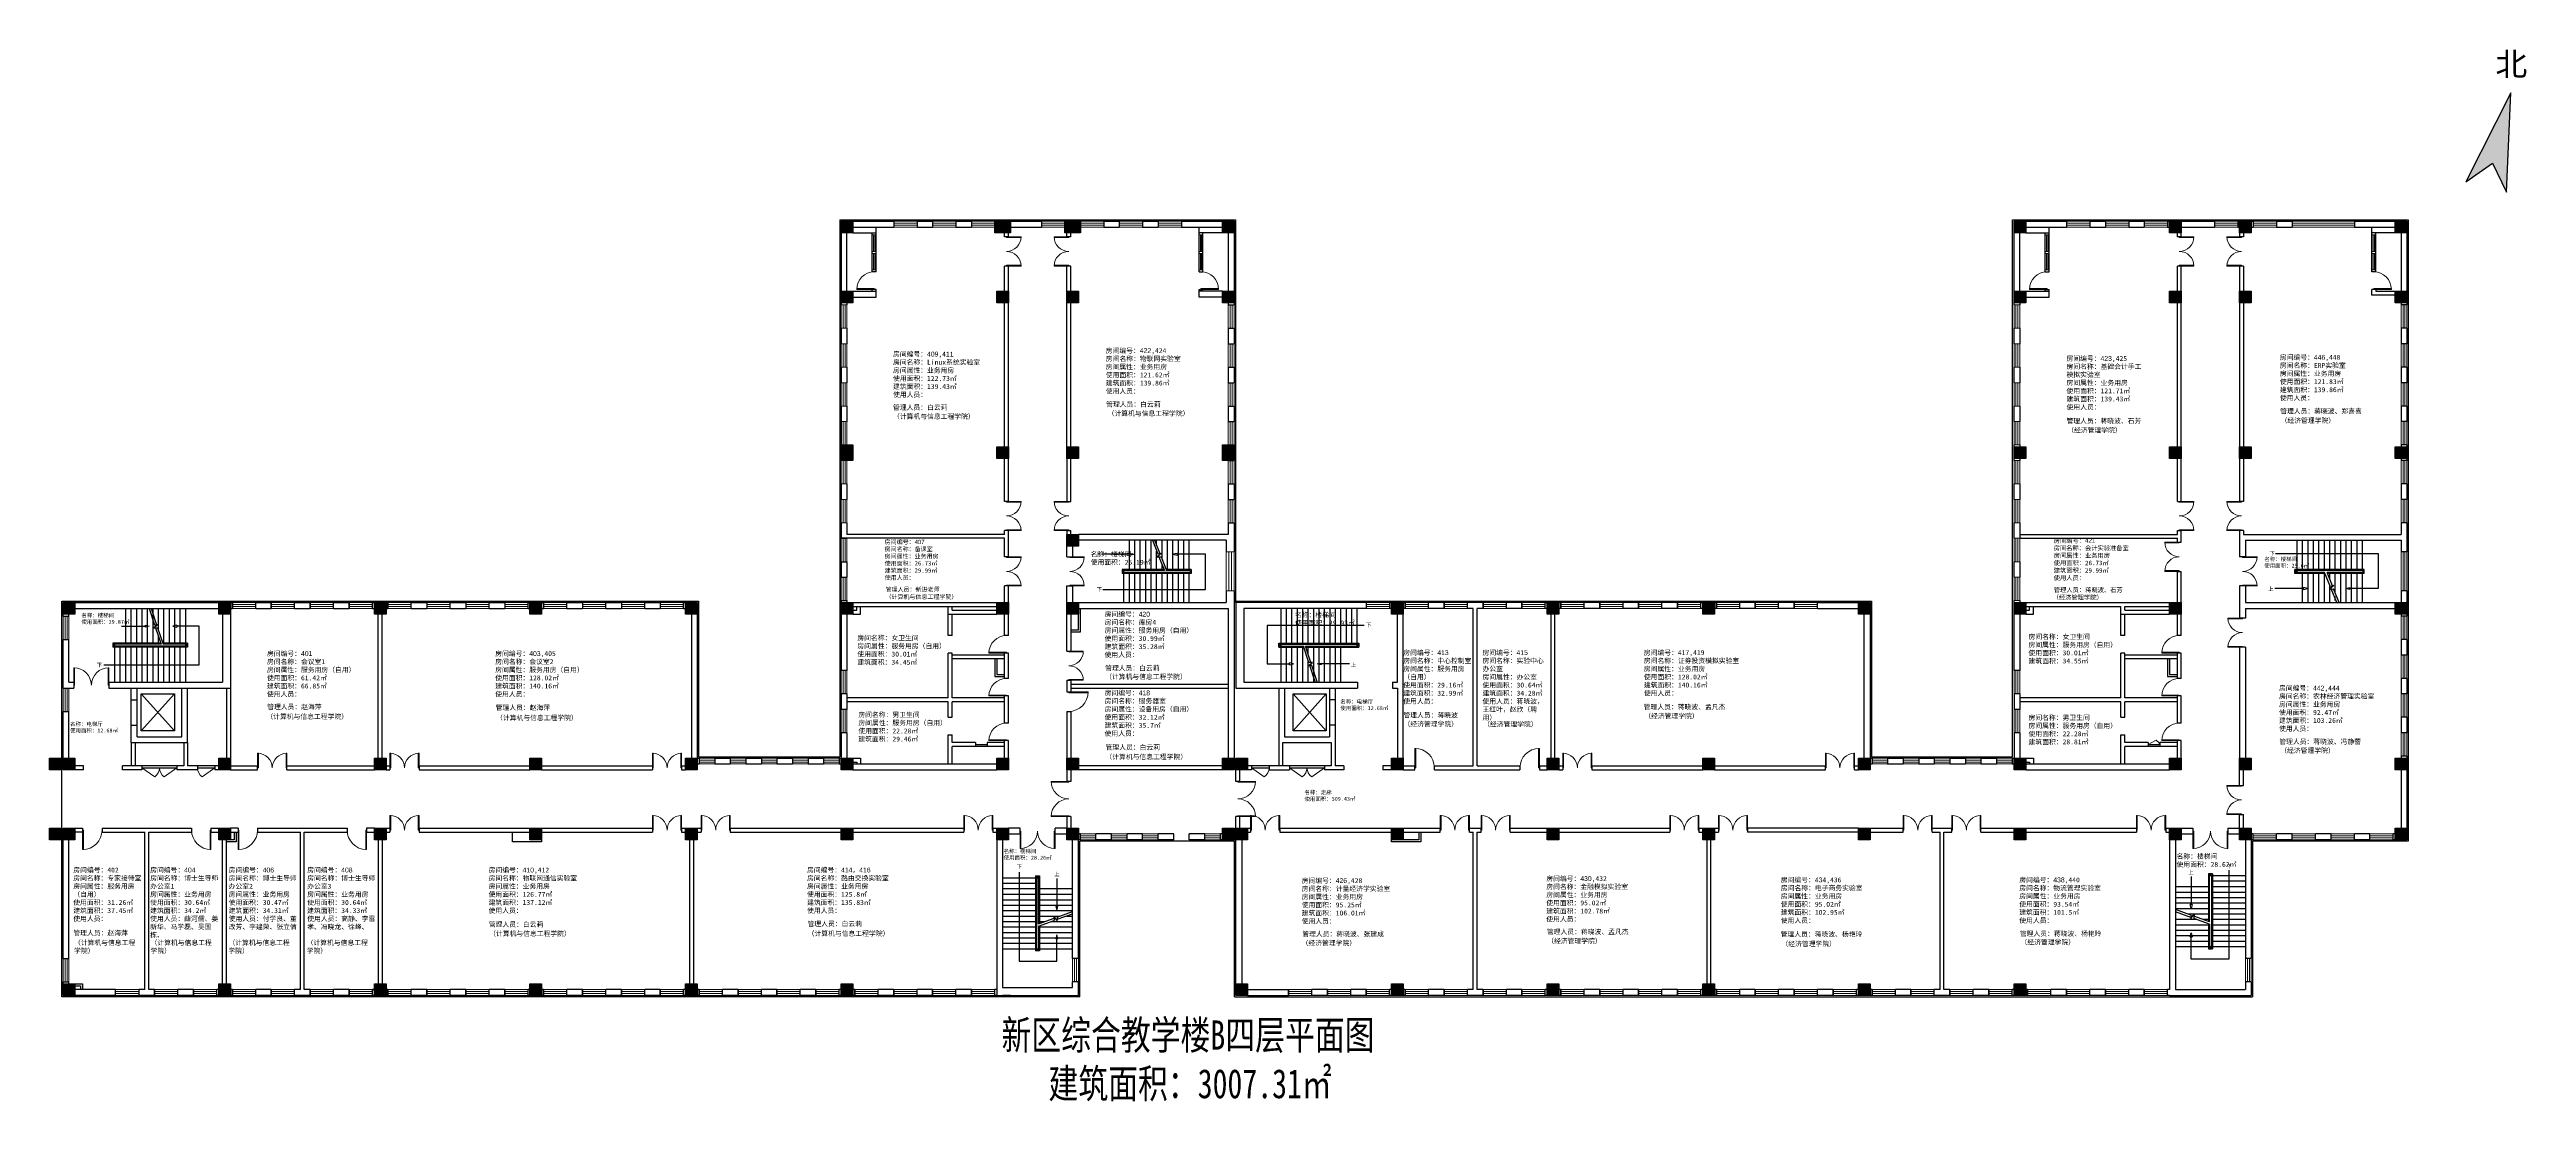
# Model space of a CAD drawing. Header units: millimetres. Extents: x 62836 to 190183, y 47750 to 101830.
import ezdxf

# ---------------------------------------------------------------- set-up
doc = ezdxf.new("R2010")
doc.units = ezdxf.units.MM
doc.header["$LTSCALE"] = 1000
doc.linetypes.add('CONTINOUS', pattern=[0])
doc.layers.add('填充', color=7, linetype='Continuous')
doc.layers.add('管理人员', color=2, linetype='Continuous')
for name, color, linetype, lineweight in [('墙体', 30, 'Continuous', 30), ('墙线', 30, 'Continuous', 30), ('文字', 7, 'Continuous', 30), ('柱子', 150, 'Continuous', 30), ('窗户', 131, 'Continuous', 15), ('窗线', 131, 'Continuous', 15), ('门线', 154, 'CONTINOUS', 15)]:
    doc.layers.add(name, color=color, linetype=linetype, lineweight=lineweight)
doc.styles.add('_TCH_AXIS', font='', dxfattribs={"width": 0.75})
doc.styles.get("Standard").update_dxf_attribs({"font": 'arial.ttf'})
doc.styles.get('_TCH_AXIS').set_extended_font_data('FangSong_GB2312')

msp = doc.modelspace()

# ---------------------------------------------------------------- hatches: boundary and pattern name
h = msp.add_hatch(color=256)
h.dxf.hatch_style = 1
h.paths.add_polyline_path([(189377, 99598), (187072, 95033), (188434, 95990), (189152, 94489)])
at = {"layer": '填充'}
h = msp.add_hatch(color=256, dxfattribs=at)
h.dxf.hatch_style = 1
h.paths.add_polyline_path([(104136, 93001), (103536, 93001), (103536, 92401), (104136, 92401)])
h = msp.add_hatch(color=256, dxfattribs=at)
h.dxf.hatch_style = 1
h.paths.add_polyline_path([(112236, 93001), (111436, 93001), (111436, 92401), (112236, 92401)])
h = msp.add_hatch(color=256, dxfattribs=at)
h.dxf.hatch_style = 1
h.paths.add_polyline_path([(115836, 93001), (115036, 93001), (115036, 92401), (115836, 92401)])
h = msp.add_hatch(color=256, dxfattribs=at)
h.dxf.hatch_style = 1
h.paths.add_polyline_path([(123736, 93001), (123136, 93001), (123136, 92401), (123736, 92401)])
h = msp.add_hatch(color=256, dxfattribs=at)
h.dxf.hatch_style = 1
h.paths.add_polyline_path([(164436, 93001), (163836, 93001), (163836, 92401), (164436, 92401)])
h = msp.add_hatch(color=256, dxfattribs=at)
h.dxf.hatch_style = 1
h.paths.add_polyline_path([(172436, 93001), (171836, 93001), (171836, 92401), (172436, 92401)])
h = msp.add_hatch(color=256, dxfattribs=at)
h.dxf.hatch_style = 1
h.paths.add_polyline_path([(176036, 93001), (175436, 93001), (175436, 92401), (176036, 92401)])
h = msp.add_hatch(color=256, dxfattribs=at)
h.dxf.hatch_style = 1
h.paths.add_polyline_path([(184036, 93001), (183436, 93001), (183436, 92401), (184036, 92401)])
h = msp.add_hatch(color=256, dxfattribs=at)
h.dxf.hatch_style = 1
h.paths.add_polyline_path([(104136, 89401), (103536, 89401), (103536, 88801), (104136, 88801)])
h = msp.add_hatch(color=256, dxfattribs=at)
h.dxf.hatch_style = 1
h.paths.add_polyline_path([(112136, 89401), (111536, 89401), (111536, 88801), (112136, 88801)])
h = msp.add_hatch(color=256, dxfattribs=at)
h.dxf.hatch_style = 1
h.paths.add_polyline_path([(115736, 89401), (115136, 89401), (115136, 88801), (115736, 88801)])
h = msp.add_hatch(color=256, dxfattribs=at)
h.dxf.hatch_style = 1
h.paths.add_polyline_path([(123736, 89401), (123136, 89401), (123136, 88801), (123736, 88801)])
h = msp.add_hatch(color=256, dxfattribs=at)
h.dxf.hatch_style = 1
h.paths.add_polyline_path([(164436, 89401), (163836, 89401), (163836, 88801), (164436, 88801)])
h = msp.add_hatch(color=256, dxfattribs=at)
h.dxf.hatch_style = 1
h.paths.add_polyline_path([(172436, 89401), (171836, 89401), (171836, 88801), (172436, 88801)])
h = msp.add_hatch(color=256, dxfattribs=at)
h.dxf.hatch_style = 1
h.paths.add_polyline_path([(176036, 89401), (175436, 89401), (175436, 88801), (176036, 88801)])
h = msp.add_hatch(color=256, dxfattribs=at)
h.dxf.hatch_style = 1
h.paths.add_polyline_path([(184036, 89401), (183436, 89401), (183436, 88801), (184036, 88801)])
h = msp.add_hatch(color=256, dxfattribs=at)
h.dxf.hatch_style = 1
h.paths.add_polyline_path([(104136, 81501), (103536, 81501), (103536, 80701), (104136, 80701)])
h = msp.add_hatch(color=256, dxfattribs=at)
h.dxf.hatch_style = 1
h.paths.add_polyline_path([(112136, 81401), (111536, 81401), (111536, 80801), (112136, 80801)])
h = msp.add_hatch(color=256, dxfattribs=at)
h.dxf.hatch_style = 1
h.paths.add_polyline_path([(115736, 81401), (115136, 81401), (115136, 80801), (115736, 80801)])
h = msp.add_hatch(color=256, dxfattribs=at)
h.dxf.hatch_style = 1
h.paths.add_polyline_path([(123736, 81501), (123136, 81501), (123136, 80701), (123736, 80701)])
h = msp.add_hatch(color=256, dxfattribs=at)
h.dxf.hatch_style = 1
h.paths.add_polyline_path([(164436, 81401), (163836, 81401), (163836, 80801), (164436, 80801)])
h = msp.add_hatch(color=256, dxfattribs=at)
h.dxf.hatch_style = 1
h.paths.add_polyline_path([(172436, 81401), (171836, 81401), (171836, 80801), (172436, 80801)])
h = msp.add_hatch(color=256, dxfattribs=at)
h.dxf.hatch_style = 1
h.paths.add_polyline_path([(176036, 81401), (175436, 81401), (175436, 80801), (176036, 80801)])
h = msp.add_hatch(color=256, dxfattribs=at)
h.dxf.hatch_style = 1
h.paths.add_polyline_path([(184036, 81401), (183436, 81401), (183436, 80801), (184036, 80801)])
h = msp.add_hatch(color=256, dxfattribs=at)
h.dxf.hatch_style = 1
h.paths.add_polyline_path([(115736, 76901), (115136, 76901), (115136, 76301), (115736, 76301)])
h = msp.add_hatch(color=256, dxfattribs=at)
h.dxf.hatch_style = 1
h.paths.add_polyline_path([(64136, 73401), (63536, 73401), (63536, 72801), (64136, 72801)])
h = msp.add_hatch(color=256, dxfattribs=at)
h.dxf.hatch_style = 1
h.paths.add_polyline_path([(72136, 73401), (71536, 73401), (71536, 72801), (72136, 72801)])
h = msp.add_hatch(color=256, dxfattribs=at)
h.dxf.hatch_style = 1
h.paths.add_polyline_path([(80136, 73401), (79536, 73401), (79536, 72801), (80136, 72801)])
h = msp.add_hatch(color=256, dxfattribs=at)
h.dxf.hatch_style = 1
h.paths.add_polyline_path([(88136, 73401), (87536, 73401), (87536, 72801), (88136, 72801)])
h = msp.add_hatch(color=256, dxfattribs=at)
h.dxf.hatch_style = 1
h.paths.add_polyline_path([(96136, 73401), (95536, 73401), (95536, 72801), (96136, 72801)])
h = msp.add_hatch(color=256, dxfattribs=at)
h.dxf.hatch_style = 1
h.paths.add_polyline_path([(104136, 73401), (103536, 73401), (103536, 72801), (104136, 72801)])
h = msp.add_hatch(color=256, dxfattribs=at)
h.dxf.hatch_style = 1
h.paths.add_polyline_path([(112136, 73401), (111536, 73401), (111536, 72801), (112136, 72801)])
h = msp.add_hatch(color=256, dxfattribs=at)
h.dxf.hatch_style = 1
h.paths.add_polyline_path([(115736, 73401), (115136, 73401), (115136, 72801), (115736, 72801)])
h = msp.add_hatch(color=256, dxfattribs=at)
h.dxf.hatch_style = 1
h.paths.add_polyline_path([(132436, 73401), (131836, 73401), (131836, 72801), (132436, 72801)])
h = msp.add_hatch(color=256, dxfattribs=at)
h.dxf.hatch_style = 1
h.paths.add_polyline_path([(140436, 73401), (139836, 73401), (139836, 72801), (140436, 72801)])
h = msp.add_hatch(color=256, dxfattribs=at)
h.dxf.hatch_style = 1
h.paths.add_polyline_path([(148436, 73401), (147836, 73401), (147836, 72801), (148436, 72801)])
h = msp.add_hatch(color=256, dxfattribs=at)
h.dxf.hatch_style = 1
h.paths.add_polyline_path([(156436, 73401), (155836, 73401), (155836, 72801), (156436, 72801)])
h = msp.add_hatch(color=256, dxfattribs=at)
h.dxf.hatch_style = 1
h.paths.add_polyline_path([(164436, 73401), (163836, 73401), (163836, 72801), (164436, 72801)])
h = msp.add_hatch(color=256, dxfattribs=at)
h.dxf.hatch_style = 1
h.paths.add_polyline_path([(172436, 73401), (171836, 73401), (171836, 72801), (172436, 72801)])
h = msp.add_hatch(color=256, dxfattribs=at)
h.dxf.hatch_style = 1
h.paths.add_polyline_path([(184036, 73401), (183436, 73401), (183436, 72801), (184036, 72801)])
h = msp.add_hatch(color=256, dxfattribs=at)
h.dxf.hatch_style = 1
h.paths.add_polyline_path([(63436, 65401), (62836, 65401), (62836, 64801), (63436, 64801)])
h = msp.add_hatch(color=256, dxfattribs=at)
h.dxf.hatch_style = 1
h.paths.add_polyline_path([(64136, 65401), (63536, 65401), (63536, 64801), (64136, 64801)])
h = msp.add_hatch(color=256, dxfattribs=at)
h.dxf.hatch_style = 1
h.paths.add_polyline_path([(72136, 65401), (71536, 65401), (71536, 64801), (72136, 64801)])
h = msp.add_hatch(color=256, dxfattribs=at)
h.dxf.hatch_style = 1
h.paths.add_polyline_path([(80136, 65401), (79536, 65401), (79536, 64801), (80136, 64801)])
h = msp.add_hatch(color=256, dxfattribs=at)
h.dxf.hatch_style = 1
h.paths.add_polyline_path([(88136, 65401), (87536, 65401), (87536, 64801), (88136, 64801)])
h = msp.add_hatch(color=256, dxfattribs=at)
h.dxf.hatch_style = 1
h.paths.add_polyline_path([(96136, 65401), (95536, 65401), (95536, 64801), (96136, 64801)])
h = msp.add_hatch(color=256, dxfattribs=at)
h.dxf.hatch_style = 1
h.paths.add_polyline_path([(104136, 65401), (103536, 65401), (103536, 64801), (104136, 64801)])
h = msp.add_hatch(color=256, dxfattribs=at)
h.dxf.hatch_style = 1
h.paths.add_polyline_path([(112136, 65401), (111536, 65401), (111536, 64801), (112136, 64801)])
h = msp.add_hatch(color=256, dxfattribs=at)
h.dxf.hatch_style = 1
h.paths.add_polyline_path([(115736, 65401), (115136, 65401), (115136, 64801), (115736, 64801)])
h = msp.add_hatch(color=256, dxfattribs=at)
h.dxf.hatch_style = 1
h.paths.add_polyline_path([(123736, 65401), (123136, 65401), (123136, 64801), (123736, 64801)])
h = msp.add_hatch(color=256, dxfattribs=at)
h.dxf.hatch_style = 1
h.paths.add_polyline_path([(124436, 65401), (123836, 65401), (123836, 64801), (124436, 64801)])
h = msp.add_hatch(color=256, dxfattribs=at)
h.dxf.hatch_style = 1
h.paths.add_polyline_path([(132436, 65401), (131836, 65401), (131836, 64801), (132436, 64801)])
h = msp.add_hatch(color=256, dxfattribs=at)
h.dxf.hatch_style = 1
h.paths.add_polyline_path([(140436, 65401), (139836, 65401), (139836, 64801), (140436, 64801)])
h = msp.add_hatch(color=256, dxfattribs=at)
h.dxf.hatch_style = 1
h.paths.add_polyline_path([(148436, 65401), (147836, 65401), (147836, 64801), (148436, 64801)])
h = msp.add_hatch(color=256, dxfattribs=at)
h.dxf.hatch_style = 1
h.paths.add_polyline_path([(156436, 65401), (155836, 65401), (155836, 64801), (156436, 64801)])
h = msp.add_hatch(color=256, dxfattribs=at)
h.dxf.hatch_style = 1
h.paths.add_polyline_path([(164436, 65401), (163836, 65401), (163836, 64801), (164436, 64801)])
h = msp.add_hatch(color=256, dxfattribs=at)
h.dxf.hatch_style = 1
h.paths.add_polyline_path([(172436, 65401), (171836, 65401), (171836, 64801), (172436, 64801)])
h = msp.add_hatch(color=256, dxfattribs=at)
h.dxf.hatch_style = 1
h.paths.add_polyline_path([(176036, 65401), (175436, 65401), (175436, 64801), (176036, 64801)])
h = msp.add_hatch(color=256, dxfattribs=at)
h.dxf.hatch_style = 1
h.paths.add_polyline_path([(184036, 65401), (183436, 65401), (183436, 64801), (184036, 64801)])
h = msp.add_hatch(color=256, dxfattribs=at)
h.dxf.hatch_style = 1
h.paths.add_polyline_path([(63436, 61801), (62836, 61801), (62836, 61201), (63436, 61201)])
h = msp.add_hatch(color=256, dxfattribs=at)
h.dxf.hatch_style = 1
h.paths.add_polyline_path([(64136, 61801), (63536, 61801), (63536, 61201), (64136, 61201)])
h = msp.add_hatch(color=256, dxfattribs=at)
h.dxf.hatch_style = 1
h.paths.add_polyline_path([(72136, 61801), (71536, 61801), (71536, 61201), (72136, 61201)])
h = msp.add_hatch(color=256, dxfattribs=at)
h.dxf.hatch_style = 1
h.paths.add_polyline_path([(80136, 61801), (79536, 61801), (79536, 61201), (80136, 61201)])
h = msp.add_hatch(color=256, dxfattribs=at)
h.dxf.hatch_style = 1
h.paths.add_polyline_path([(88136, 61801), (87536, 61801), (87536, 61201), (88136, 61201)])
h = msp.add_hatch(color=256, dxfattribs=at)
h.dxf.hatch_style = 1
h.paths.add_polyline_path([(96136, 61801), (95536, 61801), (95536, 61201), (96136, 61201)])
h = msp.add_hatch(color=256, dxfattribs=at)
h.dxf.hatch_style = 1
h.paths.add_polyline_path([(104136, 61801), (103536, 61801), (103536, 61201), (104136, 61201)])
h = msp.add_hatch(color=256, dxfattribs=at)
h.dxf.hatch_style = 1
h.paths.add_polyline_path([(112136, 61801), (111536, 61801), (111536, 61201), (112136, 61201)])
h = msp.add_hatch(color=256, dxfattribs=at)
h.dxf.hatch_style = 1
h.paths.add_polyline_path([(115736, 61801), (115136, 61801), (115136, 61201), (115736, 61201)])
h = msp.add_hatch(color=256, dxfattribs=at)
h.dxf.hatch_style = 1
h.paths.add_polyline_path([(123736, 61801), (123136, 61801), (123136, 61201), (123736, 61201)])
h = msp.add_hatch(color=256, dxfattribs=at)
h.dxf.hatch_style = 1
h.paths.add_polyline_path([(124436, 61801), (123836, 61801), (123836, 61201), (124436, 61201)])
h = msp.add_hatch(color=256, dxfattribs=at)
h.dxf.hatch_style = 1
h.paths.add_polyline_path([(132436, 61801), (131836, 61801), (131836, 61201), (132436, 61201)])
h = msp.add_hatch(color=256, dxfattribs=at)
h.dxf.hatch_style = 1
h.paths.add_polyline_path([(140436, 61801), (139836, 61801), (139836, 61201), (140436, 61201)])
h = msp.add_hatch(color=256, dxfattribs=at)
h.dxf.hatch_style = 1
h.paths.add_polyline_path([(148436, 61801), (147836, 61801), (147836, 61201), (148436, 61201)])
h = msp.add_hatch(color=256, dxfattribs=at)
h.dxf.hatch_style = 1
h.paths.add_polyline_path([(156436, 61801), (155836, 61801), (155836, 61201), (156436, 61201)])
h = msp.add_hatch(color=256, dxfattribs=at)
h.dxf.hatch_style = 1
h.paths.add_polyline_path([(164436, 61801), (163836, 61801), (163836, 61201), (164436, 61201)])
h = msp.add_hatch(color=256, dxfattribs=at)
h.dxf.hatch_style = 1
h.paths.add_polyline_path([(172436, 61801), (171836, 61801), (171836, 61201), (172436, 61201)])
h = msp.add_hatch(color=256, dxfattribs=at)
h.dxf.hatch_style = 1
h.paths.add_polyline_path([(176036, 61801), (175436, 61801), (175436, 61201), (176036, 61201)])
h = msp.add_hatch(color=256, dxfattribs=at)
h.dxf.hatch_style = 1
h.paths.add_polyline_path([(184036, 61801), (183436, 61801), (183436, 61201), (184036, 61201)])
h = msp.add_hatch(color=256, dxfattribs=at)
h.dxf.hatch_style = 1
h.paths.add_polyline_path([(64136, 53801), (63536, 53801), (63536, 53201), (64136, 53201)])
h = msp.add_hatch(color=256, dxfattribs=at)
h.dxf.hatch_style = 1
h.paths.add_polyline_path([(72136, 53801), (71536, 53801), (71536, 53201), (72136, 53201)])
h = msp.add_hatch(color=256, dxfattribs=at)
h.dxf.hatch_style = 1
h.paths.add_polyline_path([(80136, 53801), (79536, 53801), (79536, 53201), (80136, 53201)])
h = msp.add_hatch(color=256, dxfattribs=at)
h.dxf.hatch_style = 1
h.paths.add_polyline_path([(88136, 53801), (87536, 53801), (87536, 53201), (88136, 53201)])
h = msp.add_hatch(color=256, dxfattribs=at)
h.dxf.hatch_style = 1
h.paths.add_polyline_path([(96136, 53801), (95536, 53801), (95536, 53201), (96136, 53201)])
h = msp.add_hatch(color=256, dxfattribs=at)
h.dxf.hatch_style = 1
h.paths.add_polyline_path([(104136, 53801), (103536, 53801), (103536, 53201), (104136, 53201)])
h = msp.add_hatch(color=256, dxfattribs=at)
h.dxf.hatch_style = 1
h.paths.add_polyline_path([(124436, 53801), (123836, 53801), (123836, 53201), (124436, 53201)])
h = msp.add_hatch(color=256, dxfattribs=at)
h.dxf.hatch_style = 1
h.paths.add_polyline_path([(132436, 53801), (131836, 53801), (131836, 53201), (132436, 53201)])
h = msp.add_hatch(color=256, dxfattribs=at)
h.dxf.hatch_style = 1
h.paths.add_polyline_path([(140436, 53801), (139836, 53801), (139836, 53201), (140436, 53201)])
h = msp.add_hatch(color=256, dxfattribs=at)
h.dxf.hatch_style = 1
h.paths.add_polyline_path([(148436, 53801), (147836, 53801), (147836, 53201), (148436, 53201)])
h = msp.add_hatch(color=256, dxfattribs=at)
h.dxf.hatch_style = 1
h.paths.add_polyline_path([(156436, 53801), (155836, 53801), (155836, 53201), (156436, 53201)])
h = msp.add_hatch(color=256, dxfattribs=at)
h.dxf.hatch_style = 1
h.paths.add_polyline_path([(164436, 53801), (163836, 53801), (163836, 53201), (164436, 53201)])

# ---------------------------------------------------------------- linework, layer by layer
for p, q in [((189377, 99598), (187072, 95033)), ((189152, 94489), (189377, 99598)), ((187072, 95033), (188434, 95990)), ((188434, 95990), (189152, 94489))]:
    msp.add_line(p, q)
at = {"layer": '墙体'}
for p, q in [((104136, 92401), (105336, 92401)), ((105136, 90401), (105136, 92401)), ((105336, 90401), (105336, 92701)), ((121936, 90401), (121936, 92701)), ((123136, 92401), (121936, 92401)), ((122136, 90401), (122136, 92401)), ((164436, 92401), (165636, 92401)), ((165436, 90401), (165436, 92401)), ((165636, 90401), (165636, 92701)), ((182236, 90401), (182236, 92701)), ((183436, 92401), (182236, 92401)), ((182436, 90401), (182436, 92401)), ((104136, 89401), (105336, 89401)), ((105336, 90401), (105136, 90401)), ((105136, 89401), (105136, 89501)), ((105336, 89501), (105136, 89501)), ((105336, 89101), (105336, 89501)), ((121936, 90401), (122136, 90401)), ((121936, 89101), (121936, 89501)), ((121936, 89501), (122136, 89501)), ((123136, 89401), (121936, 89401)), ((122136, 89401), (122136, 89501)), ((164436, 89401), (165636, 89401)), ((165436, 90401), (165636, 90401)), ((165436, 89401), (165436, 89501)), ((165436, 89501), (165636, 89501)), ((165636, 89101), (165636, 89501)), ((182436, 90401), (182236, 90401)), ((182236, 89201), (182236, 89501)), ((182436, 89501), (182236, 89501)), ((183436, 89201), (182236, 89201)), ((182436, 89501), (182436, 89401)), ((182436, 89401), (183436, 89401)), ((104136, 89101), (105336, 89101)), ((123136, 89101), (121936, 89101)), ((164436, 89101), (165636, 89101)), ((118356, 75101), (118356, 76601)), ((118636, 75051), (118636, 76601)), ((118636, 75101), (118636, 76601)), ((118916, 75101), (118916, 76601)), ((119196, 75101), (119196, 76601)), ((119476, 75101), (119476, 76601)), ((119476, 75101), (119476, 76601)), ((119536, 76601), (119816, 75899)), ((119646, 76601), (119919, 75915)), ((119756, 76324), (119756, 76601)), ((120036, 75621), (120036, 76601)), ((120316, 75101), (120316, 76601)), ((120316, 75101), (120316, 76601)), ((120596, 75101), (120596, 76601)), ((120876, 75101), (120876, 76601)), ((121156, 75101), (121156, 76601)), ((121436, 75051), (121436, 76601)), ((178377, 76601), (178377, 74901)), ((178657, 76601), (178657, 75101)), ((178937, 76601), (178937, 75101)), ((178937, 76601), (178937, 75101)), ((179217, 76601), (179217, 75101)), ((179497, 76601), (179497, 75101)), ((179777, 76601), (179777, 75101)), ((179777, 76601), (179777, 75101)), ((180057, 76601), (180057, 75101)), ((180337, 76601), (180337, 75101)), ((180617, 76601), (180617, 75101)), ((180617, 76601), (180617, 75101)), ((180897, 76601), (180897, 75101)), ((181177, 76601), (181177, 75101)), ((181457, 76601), (181457, 75101)), ((181737, 76601), (181737, 75051)), ((118421, 75879), (116943, 75879)), ((118421, 75929), (118421, 75829)), ((118421, 75929), (118629, 75879)), ((118629, 75879), (118421, 75829)), ((119756, 75101), (119756, 76048)), ((119994, 75926), (119780, 75741)), ((119780, 75741), (119983, 75755)), ((119816, 75899), (119994, 75926)), ((119876, 75747), (120153, 75051)), ((119983, 75755), (120263, 75051)), ((120036, 75101), (120036, 75345)), ((120803, 75929), (120595, 75879)), ((120595, 75879), (120803, 75829)), ((120803, 75929), (120803, 75829)), ((122260, 75879), (120803, 75879)), ((120803, 75879), (120803, 75829)), ((122260, 74076), (122260, 75879)), ((177287, 75926), (182561, 75926)), ((182561, 75926), (182561, 74123)), ((116986, 74076), (122260, 74076)), ((120133, 75101), (117976, 75101)), ((117976, 75101), (117976, 74901)), ((120153, 75051), (117976, 75051)), ((118076, 75051), (117976, 75051)), ((121486, 74951), (117976, 74951)), ((121536, 74901), (117976, 74901)), ((118026, 75051), (118026, 74951)), ((118076, 73401), (118076, 75101)), ((118356, 73401), (118356, 74901)), ((118636, 73401), (118636, 74901)), ((118636, 73401), (118636, 74901)), ((118916, 73401), (118916, 74901)), ((119196, 73401), (119196, 74901)), ((119476, 73401), (119476, 74901)), ((119476, 73401), (119476, 74901)), ((119756, 73401), (119756, 74901)), ((120036, 73401), (120036, 74901)), ((121536, 75101), (120243, 75101)), ((121486, 75051), (120263, 75051)), ((120316, 73401), (120316, 74901)), ((120316, 73401), (120316, 74901)), ((120596, 73401), (120596, 74901)), ((120876, 73401), (120876, 74901)), ((121156, 73401), (121156, 74901)), ((121436, 73401), (121436, 74951)), ((121486, 75051), (121486, 74951)), ((121536, 75101), (121536, 74901)), ((178722, 74123), (177244, 74123)), ((181837, 75101), (178277, 75101)), ((178277, 74901), (178277, 75101)), ((181787, 75051), (178277, 75051)), ((179807, 74951), (178277, 74951)), ((178377, 74951), (178277, 74951)), ((179827, 74901), (178277, 74901)), ((178327, 74951), (178327, 75051)), ((178657, 74901), (178657, 73401)), ((178722, 74073), (178722, 74173)), ((178930, 74123), (178722, 74173)), ((178722, 74073), (178930, 74123)), ((178937, 74951), (178937, 73401)), ((178937, 74901), (178937, 73401)), ((179217, 74901), (179217, 73401)), ((179497, 74901), (179497, 73401)), ((179777, 74901), (179777, 73401)), ((179777, 74901), (179777, 73401)), ((180089, 74247), (179807, 74951)), ((181787, 74951), (179932, 74951)), ((180207, 74263), (179932, 74951)), ((181837, 74901), (179952, 74901)), ((180057, 74901), (180057, 74636)), ((180057, 74325), (180057, 73401)), ((180287, 74274), (180057, 74089)), ((180057, 74089), (180268, 74110)), ((180089, 74247), (180287, 74274)), ((180427, 73401), (180148, 74098)), ((180552, 73401), (180268, 74110)), ((180337, 74901), (180337, 73936)), ((180617, 74901), (180617, 73401)), ((180617, 74901), (180617, 73401)), ((180896, 74123), (181104, 74173)), ((181104, 74073), (180896, 74123)), ((180897, 74901), (180897, 73401)), ((181104, 74123), (181104, 74173)), ((181104, 74073), (181104, 74173)), ((182561, 74123), (181104, 74123)), ((181177, 74901), (181177, 73401)), ((181457, 74901), (181457, 73401)), ((181737, 74951), (181737, 73401)), ((181787, 74951), (181787, 75051)), ((181837, 74901), (181837, 75101)), ((66756, 71313), (66756, 73101)), ((67036, 71313), (67036, 73101)), ((67316, 71313), (67316, 73101)), ((67316, 71313), (67316, 73101)), ((67596, 71313), (67596, 73101)), ((67876, 71313), (67876, 73101)), ((67959, 73101), (68238, 72258)), ((68062, 73101), (68341, 72258)), ((68156, 71313), (68156, 73101)), ((68436, 71998), (68436, 73101)), ((68436, 71970), (68436, 73101)), ((68716, 71313), (68716, 73101)), ((68996, 71313), (68996, 73101)), ((69276, 71313), (69276, 73101)), ((69556, 71313), (69556, 73101)), ((69836, 69325), (69836, 73101)), ((126136, 73101), (126136, 69325)), ((126416, 73101), (126416, 71313)), ((126696, 73101), (126696, 71313)), ((126976, 73101), (126976, 71313)), ((127256, 73101), (127256, 71313)), ((127536, 73101), (127536, 71313)), ((127536, 73101), (127536, 71313)), ((127816, 73101), (127816, 71313)), ((128096, 73101), (128096, 71313)), ((128376, 73101), (128376, 71313)), ((128656, 73101), (128656, 71313)), ((128656, 73101), (128656, 71313)), ((128936, 73101), (128936, 71313)), ((129216, 73101), (129216, 71313)), ((129496, 73101), (129496, 71313)), ((129776, 73101), (129776, 71313)), ((130056, 73101), (130056, 71163)), ((180337, 73725), (180337, 73501)), ((66534, 72186), (67751, 72186)), ((67751, 72236), (67751, 72136)), ((67751, 72236), (67960, 72186)), ((67960, 72186), (67751, 72136)), ((68411, 72258), (68200, 72103)), ((68200, 72103), (68393, 72102)), ((68238, 72258), (68411, 72258)), ((68289, 72103), (68567, 71263)), ((68393, 72103), (68671, 71263)), ((68436, 71313), (68436, 71658)), ((68436, 71313), (68436, 71658)), ((69388, 72231), (69180, 72181)), ((69180, 72181), (69388, 72131)), ((69388, 72231), (69388, 72131)), ((70531, 72181), (69388, 72181)), ((69388, 72181), (69388, 72131)), ((70531, 70199), (70531, 72181)), ((130421, 72227), (125442, 72227)), ((125442, 72227), (125442, 70245)), ((65629, 70199), (70531, 70199)), ((68551, 71313), (66096, 71313)), ((66096, 71313), (66096, 71113)), ((68436, 71113), (66096, 71113)), ((68567, 71263), (66146, 71263)), ((66146, 71263), (66146, 71163)), ((69886, 71163), (66146, 71163)), ((66196, 71163), (66196, 71263)), ((66196, 69325), (66196, 71113)), ((69836, 71113), (66196, 71113)), ((66476, 69325), (66476, 71113)), ((66756, 69325), (66756, 71113)), ((67036, 69325), (67036, 71113)), ((67316, 69325), (67316, 71113)), ((67316, 69325), (67316, 71113)), ((67596, 69325), (67596, 71113)), ((67876, 69325), (67876, 71113)), ((68156, 69325), (68156, 71113)), ((68436, 69325), (68436, 71113)), ((68436, 69325), (68436, 71113)), ((69936, 71313), (68654, 71313)), ((69886, 71263), (68671, 71263)), ((68716, 69325), (68716, 71113)), ((69936, 71113), (68716, 71113)), ((68996, 69325), (68996, 71113)), ((69276, 69325), (69276, 71113)), ((69556, 69325), (69556, 71113)), ((69886, 71263), (69886, 71163)), ((69936, 71313), (69936, 71113)), ((125442, 70245), (126585, 70245)), ((126036, 71313), (127256, 71313)), ((126036, 71113), (126036, 71313)), ((126036, 71113), (127319, 71113)), ((126086, 71263), (130106, 71263)), ((126086, 71163), (126086, 71263)), ((126086, 71163), (127302, 71163)), ((126136, 71313), (129776, 71313)), ((126416, 71113), (126416, 69325)), ((126585, 70245), (126585, 70295)), ((126585, 70195), (126585, 70295)), ((126793, 70245), (126585, 70295)), ((126585, 70195), (126793, 70245)), ((126696, 71113), (126696, 69325)), ((126976, 71113), (126976, 69325)), ((127256, 71113), (127256, 69325)), ((127580, 70323), (127302, 71163)), ((127405, 71163), (130106, 71163)), ((127683, 70323), (127405, 71163)), ((127422, 71113), (130156, 71113)), ((127536, 71313), (130156, 71313)), ((127536, 71113), (127536, 70768)), ((127536, 71113), (127536, 70768)), ((127536, 70456), (127536, 69325)), ((127536, 70428), (127536, 69325)), ((127562, 70168), (127773, 70323)), ((127735, 70168), (127562, 70168)), ((127773, 70323), (127580, 70323)), ((127911, 69325), (127632, 70168)), ((128014, 69325), (127735, 70168)), ((127816, 71113), (127816, 69325)), ((128013, 70240), (128221, 70290)), ((128221, 70190), (128013, 70240)), ((128096, 71113), (128096, 69325)), ((128221, 70190), (128221, 70290)), ((129670, 70240), (128221, 70240)), ((128376, 71113), (128376, 69325)), ((128656, 71113), (128656, 69325)), ((128656, 71113), (128656, 69325)), ((128936, 71113), (128936, 69325)), ((129216, 71113), (129216, 69325)), ((130106, 71263), (130106, 71163)), ((130156, 71313), (130156, 71113)), ((111836, 59251), (113736, 59251)), ((111836, 58971), (113536, 58971)), ((111836, 58691), (113536, 58691)), ((112689, 59533), (112689, 54960)), ((113536, 59351), (113536, 55501)), ((113536, 59351), (113736, 59351)), ((113586, 59301), (113586, 55551)), ((113586, 59301), (113686, 59301)), ((113686, 56887), (113686, 59301)), ((113736, 59351), (113736, 56905)), ((113736, 58691), (115436, 58691)), ((114625, 59208), (114625, 57780)), ((173836, 58791), (172136, 58791)), ((172948, 59308), (172948, 57880)), ((173836, 59451), (173836, 57005)), ((174036, 59451), (173836, 59451)), ((175736, 59351), (173836, 59351)), ((173986, 59401), (173886, 59401)), ((173886, 56987), (173886, 59401)), ((173986, 59401), (173986, 55651)), ((174036, 59451), (174036, 55601)), ((175736, 59071), (174036, 59071)), ((175736, 58791), (174036, 58791)), ((174884, 59633), (174884, 55060)), ((111836, 58401), (113536, 58401)), ((111836, 58121), (113536, 58121)), ((111836, 57841), (113536, 57841)), ((111836, 57561), (113536, 57561)), ((111836, 57561), (113536, 57561)), ((113736, 58401), (115436, 58401)), ((113736, 58121), (115436, 58121)), ((113736, 57841), (115436, 57841)), ((113736, 57561), (115436, 57561)), ((113736, 57561), (115436, 57561)), ((114575, 57780), (114675, 57780)), ((114575, 57780), (114625, 57572)), ((114625, 57572), (114675, 57780)), ((114650, 57232), (115436, 57514)), ((114650, 57114), (115436, 57396)), ((173836, 58501), (172136, 58501)), ((173836, 58221), (172136, 58221)), ((173836, 57941), (172136, 57941)), ((173836, 57661), (172136, 57661)), ((173836, 57661), (172136, 57661)), ((172923, 57332), (172136, 57614)), ((172923, 57214), (172136, 57496)), ((173836, 57381), (172788, 57381)), ((172998, 57880), (172898, 57880)), ((172948, 57672), (172898, 57880)), ((172923, 57151), (173099, 57381)), ((172923, 57332), (172923, 57151)), ((172998, 57880), (172948, 57672)), ((173099, 57381), (173078, 57159)), ((175736, 58501), (174036, 58501)), ((175736, 58221), (174036, 58221)), ((175736, 57941), (174036, 57941)), ((175736, 57661), (174036, 57661)), ((175736, 57661), (174036, 57661)), ((175736, 57381), (174036, 57381)), ((111836, 57281), (113536, 57281)), ((111836, 57001), (113536, 57001)), ((111836, 56721), (113536, 56721)), ((111836, 56721), (113536, 56721)), ((111836, 56441), (113536, 56441)), ((111836, 56161), (113536, 56161)), ((113686, 56887), (114484, 57173)), ((113686, 56769), (114495, 57059)), ((113686, 56769), (113686, 55551)), ((113736, 57281), (114784, 57281)), ((113736, 57001), (114003, 57001)), ((113736, 56787), (113736, 55501)), ((113736, 56721), (115436, 56721)), ((113736, 56721), (115436, 56721)), ((113736, 56441), (115436, 56441)), ((113736, 56161), (115436, 56161)), ((114333, 57001), (115436, 57001)), ((114650, 57051), (114474, 57281)), ((114474, 57281), (114495, 57059)), ((114624, 56322), (114574, 56114)), ((114674, 56114), (114574, 56114)), ((114674, 56114), (114624, 56322)), ((114624, 54960), (114624, 56114)), ((114650, 57232), (114650, 57051)), ((115114, 57281), (115436, 57281)), ((173240, 57101), (172136, 57101)), ((173836, 56821), (172136, 56821)), ((173836, 56821), (172136, 56821)), ((173836, 56541), (172136, 56541)), ((173836, 56261), (172136, 56261)), ((172898, 56214), (172948, 56422)), ((172898, 56214), (172998, 56214)), ((172948, 56422), (172998, 56214)), ((172948, 55060), (172948, 56214)), ((173886, 56869), (173078, 57159)), ((173886, 56987), (173088, 57273)), ((173836, 57101), (173570, 57101)), ((173836, 56887), (173836, 55601)), ((173886, 56869), (173886, 55651)), ((175736, 57101), (174036, 57101)), ((175736, 56821), (174036, 56821)), ((175736, 56821), (174036, 56821)), ((175736, 56541), (174036, 56541)), ((175736, 56261), (174036, 56261)), ((111836, 55881), (113536, 55881)), ((111836, 55601), (113536, 55601)), ((112689, 54960), (114624, 54960)), ((113736, 55501), (113536, 55501)), ((113586, 55601), (113686, 55601)), ((113686, 55551), (113586, 55551)), ((113736, 55881), (115436, 55881)), ((113736, 55601), (115436, 55601)), ((173836, 55981), (172136, 55981)), ((173836, 55701), (172136, 55701)), ((174884, 55060), (172948, 55060)), ((173836, 55601), (174036, 55601)), ((173986, 55701), (173886, 55701)), ((173886, 55651), (173986, 55651)), ((175736, 55981), (174036, 55981)), ((175736, 55701), (174036, 55701))]:
    msp.add_line(p, q, dxfattribs=at)
at = {"layer": '墙线'}
for p, q in [((103466, 93071), (123806, 93071)), ((103466, 93071), (103466, 65471)), ((103536, 93001), (106236, 93001)), ((103536, 93001), (103536, 88701)), ((106236, 93001), (106236, 92701)), ((107436, 93001), (108236, 93001)), ((107436, 93001), (107436, 92701)), ((108236, 93001), (108236, 92701)), ((109436, 93001), (110236, 93001)), ((109436, 93001), (109436, 92701)), ((110236, 93001), (110236, 92701)), ((111436, 93001), (113836, 93001)), ((111436, 93001), (111436, 92701)), ((113836, 93001), (113836, 92701)), ((115036, 93001), (115836, 93001)), ((115036, 93001), (115036, 92701)), ((115836, 93001), (115836, 92701)), ((117036, 93001), (117836, 93001)), ((117036, 93001), (117036, 92701)), ((117836, 93001), (117836, 92701)), ((119036, 93001), (119836, 93001)), ((119036, 93001), (119036, 92701)), ((119836, 93001), (119836, 92701)), ((121036, 93001), (123736, 93001)), ((121036, 93001), (121036, 92701)), ((123806, 93071), (123806, 73471)), ((163766, 93071), (184106, 93071)), ((163766, 65471), (163766, 93071)), ((164436, 93001), (166536, 93001)), ((166536, 93001), (166536, 92701)), ((167736, 93001), (168536, 93001)), ((167736, 93001), (167736, 92701)), ((168536, 93001), (168536, 92701)), ((169736, 93001), (170536, 93001)), ((169736, 93001), (169736, 92701)), ((170536, 93001), (170536, 92701)), ((171736, 93001), (171836, 93001)), ((171736, 93001), (171736, 92701)), ((172436, 93001), (174136, 93001)), ((174136, 93001), (174136, 92701)), ((175336, 93001), (175436, 93001)), ((175336, 93001), (175336, 92701)), ((176036, 93001), (176136, 93001)), ((176136, 93001), (176136, 92701)), ((177336, 93001), (178136, 93001)), ((177336, 93001), (177336, 92701)), ((178136, 93001), (178136, 92701)), ((181336, 93001), (183436, 93001)), ((181336, 93001), (181336, 92701)), ((184106, 93071), (184106, 61131)), ((103836, 89401), (103836, 92401)), ((104136, 92701), (106236, 92701)), ((107436, 92701), (108236, 92701)), ((109436, 92701), (110236, 92701)), ((111936, 92201), (111936, 92401)), ((112136, 92201), (111936, 92201)), ((112136, 92201), (112136, 92401)), ((112236, 92701), (113836, 92701)), ((115136, 92201), (115136, 92401)), ((115336, 92201), (115136, 92201)), ((115336, 92201), (115336, 92401)), ((115836, 92701), (115836, 92701)), ((117036, 92701), (117836, 92701)), ((119036, 92701), (119836, 92701)), ((121036, 92701), (123136, 92701)), ((123436, 92401), (123436, 89401)), ((123736, 92401), (123736, 89401)), ((163836, 89401), (163836, 92401)), ((164136, 89401), (164136, 92401)), ((164436, 92701), (166536, 92701)), ((167736, 92701), (168536, 92701)), ((169736, 92701), (170536, 92701)), ((171736, 92701), (171836, 92701)), ((172236, 92201), (172236, 92401)), ((172436, 92201), (172236, 92201)), ((172436, 92701), (174136, 92701)), ((172436, 92201), (172436, 92401)), ((175336, 92701), (175436, 92701)), ((175436, 92401), (175436, 92201)), ((175636, 92201), (175436, 92201)), ((175636, 92401), (175636, 92201)), ((175636, 92401), (175636, 92201)), ((176036, 92701), (176136, 92701)), ((177336, 92701), (178136, 92701)), ((181336, 92701), (183436, 92701)), ((183736, 92401), (183736, 89401)), ((184036, 92401), (184036, 89401)), ((111936, 89401), (111936, 90701)), ((112136, 90701), (111936, 90701)), ((112136, 89401), (112136, 90701)), ((115336, 90701), (115136, 90701)), ((115136, 89401), (115136, 90701)), ((115336, 89401), (115336, 90701)), ((172236, 89401), (172236, 90701)), ((172436, 90701), (172236, 90701)), ((172436, 89401), (172436, 90701)), ((175436, 90701), (175436, 89401)), ((175636, 90701), (175436, 90701)), ((175636, 90701), (175636, 89401)), ((175636, 90701), (175636, 89401)), ((123736, 89401), (123736, 88701)), ((103836, 88801), (103836, 88701)), ((111936, 81401), (111936, 88801)), ((112136, 81401), (112136, 88801)), ((115136, 81401), (115136, 88801)), ((115336, 81401), (115336, 88801)), ((123436, 88801), (123436, 88701)), ((123436, 88701), (123736, 88701)), ((163836, 88701), (163836, 88801)), ((164136, 88801), (164136, 88701)), ((172236, 81401), (172236, 88801)), ((172436, 81401), (172436, 88801)), ((175436, 88801), (175436, 81401)), ((175636, 88801), (175636, 81401)), ((183736, 88801), (183736, 88701)), ((184036, 88701), (183736, 88701)), ((184036, 88801), (184036, 88701)), ((103536, 87501), (103536, 86701)), ((103836, 87501), (103836, 86701)), ((123436, 87501), (123436, 86701)), ((123436, 87501), (123736, 87501)), ((123436, 86701), (123736, 86701)), ((123736, 87501), (123736, 86701)), ((163836, 86701), (163836, 87501)), ((164136, 87501), (164136, 86701)), ((183736, 87501), (183736, 86701)), ((184036, 87501), (183736, 87501)), ((184036, 86701), (183736, 86701)), ((184036, 87501), (184036, 86701)), ((103536, 85501), (103536, 84701)), ((103836, 85501), (103836, 84701)), ((123436, 85501), (123436, 84701)), ((123436, 85501), (123736, 85501)), ((123736, 85501), (123736, 84701)), ((163836, 84701), (163836, 85501)), ((164136, 85501), (164136, 84701)), ((183736, 85501), (183736, 84701)), ((184036, 85501), (183736, 85501)), ((184036, 85501), (184036, 84701)), ((123436, 84701), (123736, 84701)), ((184036, 84701), (183736, 84701)), ((103536, 83501), (103536, 81501)), ((103836, 83501), (103836, 82701)), ((123436, 83501), (123436, 82701)), ((123436, 83501), (123736, 83501)), ((123736, 83501), (123736, 82701)), ((163836, 82701), (163836, 83501)), ((164136, 83501), (164136, 82701)), ((183736, 83501), (183736, 82701)), ((184036, 83501), (183736, 83501)), ((184036, 83501), (184036, 82701)), ((123436, 82701), (123736, 82701)), ((184036, 82701), (183736, 82701)), ((111936, 78601), (111936, 80801)), ((112136, 78601), (112136, 80801)), ((115136, 80801), (115136, 78601)), ((115336, 78601), (115336, 80801)), ((123436, 81501), (123736, 81501)), ((123436, 80701), (123736, 80701)), ((123736, 81501), (123736, 80701)), ((163836, 81401), (163836, 81501)), ((163836, 80701), (163836, 80801)), ((164136, 81501), (164136, 81401)), ((164136, 80801), (164136, 80701)), ((172236, 78601), (172236, 80801)), ((172436, 78601), (172436, 80801)), ((175436, 80801), (175436, 78601)), ((175636, 80801), (175636, 78601)), ((183736, 81501), (183736, 81401)), ((184036, 81501), (183736, 81501)), ((183736, 80801), (183736, 80701)), ((184036, 80701), (183736, 80701)), ((184036, 81501), (184036, 81401)), ((184036, 80801), (184036, 80701)), ((103536, 79501), (103536, 78701)), ((103836, 79501), (103836, 78701)), ((123436, 79501), (123436, 78701)), ((123436, 79501), (123736, 79501)), ((123736, 79501), (123736, 78701)), ((163836, 78701), (163836, 79501)), ((164136, 79501), (164136, 78701)), ((183736, 79501), (183736, 78701)), ((184036, 79501), (183736, 79501)), ((184036, 79501), (184036, 78701)), ((112136, 78601), (111936, 78601)), ((115136, 78601), (115336, 78601)), ((123436, 78701), (123736, 78701)), ((172236, 78601), (172436, 78601)), ((175636, 78601), (175436, 78601)), ((184036, 78701), (183736, 78701)), ((103536, 77501), (103536, 76701)), ((111936, 76701), (103536, 76701)), ((103536, 76701), (103836, 76701)), ((103836, 77501), (103836, 76901)), ((111936, 76901), (103836, 76901)), ((112136, 77101), (111936, 77101)), ((111936, 76901), (111936, 77101)), ((111936, 75751), (111936, 76701)), ((112136, 75751), (112136, 77101)), ((115136, 77101), (115336, 77101)), ((115136, 77101), (115136, 76901)), ((115336, 76901), (115336, 77101)), ((123436, 76901), (115736, 76901)), ((123336, 76601), (115736, 76601)), ((123336, 76601), (123336, 76001)), ((123436, 77501), (123436, 76901)), ((123436, 77501), (123736, 77501)), ((123736, 77501), (123736, 76001)), ((163836, 76701), (163836, 77501)), ((164136, 77501), (164136, 76701)), ((164136, 76901), (172236, 76901)), ((164136, 76701), (172236, 76701)), ((172236, 77101), (172436, 77101)), ((172236, 76901), (172236, 77101)), ((172236, 76501), (172236, 76701)), ((172236, 76501), (172436, 76501)), ((172436, 76501), (172436, 77101)), ((175436, 77101), (175436, 75751)), ((175636, 77101), (175436, 77101)), ((175636, 77101), (175636, 76901)), ((175636, 76901), (183736, 76901)), ((175736, 76601), (175736, 75751)), ((175736, 76601), (183736, 76601)), ((183736, 77501), (183736, 76901)), ((184036, 77501), (183736, 77501)), ((183736, 76601), (183736, 76001)), ((184036, 77501), (184036, 76001)), ((103536, 75501), (103836, 75501)), ((103536, 75501), (103536, 74701)), ((103836, 75501), (103836, 74701)), ((112136, 75751), (111936, 75751)), ((115136, 75751), (115136, 76301)), ((115136, 75751), (115436, 75751)), ((115436, 76301), (115436, 75751)), ((163836, 74701), (163836, 75501)), ((164136, 75501), (164136, 74701)), ((175736, 75751), (175436, 75751)), ((184036, 76001), (183736, 76001)), ((103536, 74701), (103836, 74701)), ((111936, 73401), (111936, 74251)), ((112136, 74251), (111936, 74251)), ((112136, 73401), (112136, 74251)), ((115136, 74251), (115436, 74251)), ((115136, 73401), (115136, 74251)), ((115436, 74251), (115436, 73401)), ((123336, 74001), (123336, 73401)), ((123736, 74001), (123736, 64801)), ((172236, 73401), (172236, 75001)), ((172236, 75001), (172436, 75001)), ((172436, 73401), (172436, 75001)), ((175436, 74251), (175436, 72601)), ((175736, 74251), (175436, 74251)), ((175736, 74251), (175736, 73401)), ((183736, 74001), (183736, 73401)), ((184036, 74001), (183736, 74001)), ((184036, 74001), (184036, 73401)), ((63466, 53131), (63466, 73471)), ((63466, 73471), (96206, 73471)), ((63536, 72701), (63536, 72801)), ((63536, 72701), (63836, 72701)), ((63836, 72701), (63836, 72801)), ((64136, 73401), (71536, 73401)), ((64136, 73101), (71536, 73101)), ((71736, 72801), (71736, 69301)), ((72136, 73401), (72236, 73401)), ((72136, 73101), (72236, 73101)), ((72136, 72801), (72136, 69001)), ((72236, 73401), (72236, 73101)), ((72236, 73101), (72236, 73401)), ((73436, 73101), (73436, 73401)), ((73436, 73401), (74236, 73401)), ((73436, 73101), (74236, 73101)), ((74236, 73401), (74236, 73101)), ((74236, 73101), (74236, 73401)), ((75436, 73101), (75436, 73401)), ((75436, 73401), (76236, 73401)), ((75436, 73101), (76236, 73101)), ((76236, 73401), (76236, 73101)), ((76236, 73101), (76236, 73401)), ((77436, 73101), (77436, 73401)), ((77436, 73401), (78236, 73401)), ((77436, 73101), (78236, 73101)), ((78236, 73401), (78236, 73101)), ((78236, 73101), (78236, 73401)), ((79436, 73101), (79436, 73401)), ((79436, 73401), (79536, 73401)), ((79436, 73101), (79536, 73101)), ((79736, 65401), (79736, 72801)), ((79936, 65401), (79936, 72801)), ((80136, 73401), (80236, 73401)), ((80136, 73101), (80236, 73101)), ((80236, 73401), (80236, 73101)), ((80236, 73101), (80236, 73401)), ((81436, 73101), (81436, 73401)), ((81436, 73401), (82236, 73401)), ((81436, 73101), (82236, 73101)), ((82236, 73401), (82236, 73101)), ((83436, 73101), (83436, 73401)), ((83436, 73401), (84236, 73401)), ((83436, 73101), (84236, 73101)), ((84236, 73401), (84236, 73101)), ((85436, 73101), (85436, 73401)), ((85436, 73401), (86236, 73401)), ((85436, 73101), (86236, 73101)), ((86236, 73401), (86236, 73101)), ((87436, 73101), (87436, 73401)), ((87436, 73401), (87536, 73401)), ((87436, 73101), (87536, 73101)), ((88136, 73401), (88236, 73401)), ((88136, 73101), (88236, 73101)), ((88236, 73401), (88236, 73101)), ((89436, 73101), (89436, 73401)), ((89436, 73401), (90236, 73401)), ((89436, 73101), (90236, 73101)), ((90236, 73401), (90236, 73101)), ((91436, 73101), (91436, 73401)), ((91436, 73401), (92236, 73401)), ((91436, 73101), (92236, 73101)), ((92236, 73401), (92236, 73101)), ((93436, 73101), (93436, 73401)), ((93436, 73401), (94236, 73401)), ((93436, 73101), (94236, 73101)), ((94236, 73401), (94236, 73101)), ((95436, 73101), (95436, 73401)), ((95436, 73401), (95536, 73401)), ((95436, 73101), (95536, 73101)), ((95836, 72801), (95836, 65401)), ((96136, 72801), (96136, 65401)), ((96206, 73471), (96206, 65471)), ((103536, 73501), (103836, 73501)), ((103536, 73501), (103536, 73401)), ((103536, 72801), (103536, 69901)), ((103836, 73501), (103836, 73401)), ((103836, 72801), (103836, 69901)), ((104136, 73401), (111536, 73401)), ((104136, 73201), (111536, 73201)), ((104136, 73001), (104336, 73001)), ((104136, 72801), (104536, 72801)), ((104336, 73001), (104336, 73201)), ((104536, 72801), (104536, 73201)), ((109036, 71701), (109036, 73201)), ((109036, 72801), (111536, 72801)), ((109236, 73001), (109236, 73201)), ((109236, 73001), (111536, 73001)), ((109236, 71701), (109236, 72801)), ((111936, 71701), (111936, 72801)), ((112136, 71701), (112136, 72801)), ((115136, 70901), (115136, 72801)), ((115336, 72801), (115336, 70901)), ((115736, 73401), (123336, 73401)), ((115736, 73101), (123436, 73101)), ((115736, 72001), (115736, 72801)), ((115836, 71901), (115836, 73101)), ((123436, 73101), (123436, 65401)), ((123806, 73471), (156506, 73471)), ((123836, 73401), (123836, 73471)), ((130536, 73401), (123836, 73401)), ((123836, 73401), (123836, 69001)), ((130536, 73101), (124236, 73101)), ((124236, 73101), (124236, 69301)), ((130536, 73401), (130536, 73101)), ((131836, 73401), (131736, 73401)), ((131736, 73401), (131736, 73101)), ((131836, 73101), (131736, 73101)), ((132136, 69301), (132136, 72801)), ((132436, 73401), (132536, 73401)), ((132536, 73101), (132436, 73101)), ((132436, 65401), (132436, 72801)), ((132536, 73401), (132536, 73101)), ((132536, 73401), (132536, 73101)), ((132536, 73101), (132536, 73401)), ((133736, 73101), (133736, 73401)), ((134536, 73401), (133736, 73401)), ((134536, 73101), (133736, 73101)), ((134536, 73401), (134536, 73101)), ((134536, 73401), (134536, 73101)), ((134536, 73101), (134536, 73401)), ((135736, 73101), (135736, 73401)), ((136536, 73401), (135736, 73401)), ((136036, 73101), (135736, 73101)), ((136036, 65001), (136036, 73101)), ((136536, 73101), (136236, 73101)), ((136236, 65001), (136236, 73101)), ((136536, 73401), (136536, 73101)), ((136536, 73401), (136536, 73101)), ((136536, 73101), (136536, 73401)), ((137736, 73101), (137736, 73401)), ((138536, 73401), (137736, 73401)), ((138536, 73101), (137736, 73101)), ((138536, 73401), (138536, 73101)), ((138536, 73401), (138536, 73101)), ((138536, 73101), (138536, 73401)), ((139736, 73101), (139736, 73401)), ((139736, 73401), (139836, 73401)), ((139836, 73101), (139736, 73101)), ((140036, 65401), (140036, 72801)), ((140236, 65401), (140236, 72801)), ((140536, 73401), (140436, 73401)), ((140536, 73101), (140436, 73101)), ((140536, 73401), (140536, 73101)), ((140536, 73401), (140536, 73101)), ((140536, 73101), (140536, 73401)), ((141736, 73101), (141736, 73401)), ((142536, 73401), (141736, 73401)), ((142536, 73101), (141736, 73101)), ((142536, 73401), (142536, 73101)), ((142536, 73401), (142536, 73101)), ((142536, 73101), (142536, 73401)), ((143736, 73101), (143736, 73401)), ((144536, 73401), (143736, 73401)), ((144536, 73101), (143736, 73101)), ((144536, 73401), (144536, 73101)), ((144536, 73401), (144536, 73101)), ((144536, 73101), (144536, 73401)), ((145736, 73101), (145736, 73401)), ((146536, 73401), (145736, 73401)), ((146536, 73101), (145736, 73101)), ((146536, 73401), (146536, 73101)), ((146536, 73401), (146536, 73101)), ((146536, 73101), (146536, 73401)), ((147736, 73101), (147736, 73401)), ((147736, 73401), (147836, 73401)), ((147836, 73101), (147736, 73101)), ((148536, 73401), (148436, 73401)), ((148536, 73101), (148436, 73101)), ((148536, 73401), (148536, 73101)), ((148536, 73401), (148536, 73101)), ((148536, 73101), (148536, 73401)), ((149736, 73101), (149736, 73401)), ((150536, 73401), (149736, 73401)), ((150536, 73101), (149736, 73101)), ((150536, 73401), (150536, 73101)), ((150536, 73401), (150536, 73101)), ((150536, 73101), (150536, 73401)), ((151736, 73101), (151736, 73401)), ((152536, 73401), (151736, 73401)), ((152536, 73101), (151736, 73101)), ((152536, 73401), (152536, 73101)), ((152536, 73401), (152536, 73101)), ((152536, 73101), (152536, 73401)), ((153736, 73101), (153736, 73401)), ((153736, 73401), (155836, 73401)), ((153736, 73101), (155836, 73101)), ((156136, 65401), (156136, 72801)), ((156436, 73401), (156436, 73401)), ((156436, 72801), (156436, 65401)), ((156506, 73471), (156506, 65471)), ((163836, 73401), (163836, 73501)), ((163836, 69901), (163836, 72801)), ((164136, 73501), (164136, 73401)), ((164136, 72801), (164136, 69901)), ((164436, 73401), (171836, 73401)), ((164436, 73201), (169336, 73201)), ((164436, 73001), (164636, 73001)), ((164436, 72801), (164836, 72801)), ((164636, 73001), (164636, 73201)), ((164836, 72801), (164836, 73201)), ((169336, 71701), (169336, 73201)), ((169336, 72801), (171836, 72801)), ((169536, 73201), (171836, 73201)), ((169536, 73001), (169536, 73201)), ((169536, 73001), (171836, 73001)), ((169536, 71701), (169536, 72801)), ((172236, 71701), (172236, 72801)), ((172436, 71701), (172436, 72801)), ((175736, 72601), (175436, 72601)), ((175736, 73401), (183436, 73401)), ((175736, 73101), (175736, 72601)), ((175736, 73101), (183436, 73101)), ((183736, 72801), (183736, 72701)), ((184036, 72701), (183736, 72701)), ((184036, 72801), (184036, 72701)), ((63536, 69001), (63536, 71501)), ((63536, 71501), (63836, 71501)), ((63836, 69301), (63836, 71501)), ((109236, 71701), (109036, 71701)), ((112136, 71701), (111936, 71701)), ((115336, 72001), (115736, 72001)), ((115336, 71901), (115836, 71901)), ((169536, 71701), (169336, 71701)), ((172436, 71701), (172236, 71701)), ((183736, 71501), (183736, 70701)), ((184036, 71501), (183736, 71501)), ((184036, 71501), (184036, 70701)), ((109036, 68501), (109036, 70801)), ((109236, 70801), (109036, 70801)), ((109236, 68501), (109236, 70801)), ((111936, 70701), (109236, 70701)), ((111936, 70501), (109236, 70501)), ((111436, 70501), (111436, 69601)), ((111536, 70501), (111536, 69701)), ((111936, 69501), (111936, 70801)), ((112136, 70801), (111936, 70801)), ((112136, 69501), (112136, 70801)), ((115136, 70901), (115336, 70901)), ((169336, 68501), (169336, 70801)), ((169536, 70801), (169336, 70801)), ((169536, 68501), (169536, 70801)), ((172236, 70701), (169536, 70701)), ((172236, 70501), (169536, 70501)), ((171736, 70501), (171736, 69601)), ((171836, 70501), (171836, 69701)), ((172236, 69501), (172236, 70801)), ((172436, 70801), (172236, 70801)), ((172436, 69501), (172436, 70801)), ((175436, 71101), (175436, 65401)), ((175736, 71101), (175436, 71101)), ((175736, 71101), (175736, 65401)), ((184036, 70701), (183736, 70701)), ((63536, 69001), (63836, 69001)), ((63836, 69301), (64086, 69301)), ((63836, 69001), (64086, 69001)), ((64086, 69301), (64086, 69001)), ((65886, 69301), (71736, 69301)), ((65886, 69301), (65886, 69001)), ((65886, 69001), (72136, 69001)), ((67036, 66201), (67036, 69001)), ((67336, 66501), (67336, 69001)), ((69636, 66501), (69636, 69001)), ((69936, 66201), (69936, 69001)), ((71936, 69001), (71936, 65401)), ((72136, 69001), (72136, 65401)), ((103836, 69901), (103536, 69901)), ((111436, 69601), (111936, 69601)), ((111536, 69701), (111936, 69701)), ((112136, 69501), (111936, 69501)), ((115136, 69401), (115136, 68801)), ((115136, 69401), (115336, 69401)), ((115136, 68801), (115336, 68801)), ((115336, 69401), (115336, 68801)), ((115336, 69201), (123436, 69201)), ((115336, 69001), (123436, 69001)), ((123836, 69001), (130086, 69001)), ((124236, 69301), (130086, 69301)), ((126036, 69001), (126036, 65001)), ((126336, 69001), (126336, 66501)), ((128636, 69001), (128636, 66501)), ((128936, 69001), (128936, 65001)), ((130086, 69301), (130086, 69001)), ((131886, 69301), (132136, 69301)), ((131886, 69301), (131886, 69001)), ((131886, 69001), (132136, 69001)), ((132136, 69001), (132136, 65401)), ((164136, 69901), (163836, 69901)), ((171736, 69601), (172236, 69601)), ((171836, 69701), (172236, 69701)), ((172436, 69501), (172236, 69501)), ((183736, 69501), (183736, 68701)), ((184036, 69501), (183736, 69501)), ((184036, 69501), (184036, 68701)), ((63536, 64801), (63536, 67801)), ((63536, 67801), (63836, 67801)), ((63836, 65401), (63836, 67801)), ((67036, 68401), (67336, 68401)), ((67554, 68701), (69254, 66801)), ((69254, 68701), (67554, 66801)), ((67554, 68701), (69254, 68701)), ((67554, 66801), (67554, 68701)), ((69254, 68701), (69254, 66801)), ((103536, 68701), (103536, 67901)), ((103836, 68701), (103536, 68701)), ((103836, 67901), (103536, 67901)), ((103836, 68701), (103836, 67901)), ((109036, 68501), (103836, 68501)), ((109036, 68301), (103836, 68301)), ((109036, 67501), (109036, 68301)), ((109036, 67501), (109236, 67501)), ((111936, 68501), (109236, 68501)), ((109236, 67501), (109236, 68301)), ((111936, 68301), (109236, 68301)), ((111936, 67201), (111936, 68601)), ((112136, 68601), (111936, 68601)), ((112136, 67201), (112136, 68601)), ((115136, 67801), (115136, 65401)), ((115136, 67801), (115336, 67801)), ((115336, 67801), (115336, 65401)), ((126777, 68701), (128477, 66801)), ((128477, 68701), (126777, 66801)), ((126777, 68701), (128477, 68701)), ((126777, 66801), (126777, 68701)), ((128477, 68701), (128477, 66801)), ((128936, 68401), (128636, 68401)), ((163836, 68701), (163836, 67901)), ((164136, 68701), (163836, 68701)), ((164136, 67901), (163836, 67901)), ((164136, 68701), (164136, 67901)), ((169336, 68501), (164136, 68501)), ((169336, 68301), (164136, 68301)), ((169336, 67501), (169336, 68301)), ((169336, 67501), (169536, 67501)), ((172236, 68501), (169536, 68501)), ((169536, 67501), (169536, 68301)), ((172236, 68301), (169536, 68301)), ((172236, 67201), (172236, 68601)), ((172436, 68601), (172236, 68601)), ((172436, 67201), (172436, 68601)), ((184036, 68701), (183736, 68701)), ((183736, 67501), (183736, 66701)), ((184036, 67501), (183736, 67501)), ((184036, 67501), (184036, 66701)), ((67036, 67101), (67336, 67101)), ((67336, 66501), (69636, 66501)), ((69254, 66801), (67554, 66801)), ((103536, 66701), (103536, 65401)), ((103836, 66701), (103536, 66701)), ((103836, 66701), (103836, 65401)), ((109036, 65101), (109036, 66601)), ((109036, 66601), (109236, 66601)), ((109236, 66201), (109236, 66601)), ((112136, 67201), (111936, 67201)), ((111936, 65401), (111936, 66301)), ((112136, 66301), (111936, 66301)), ((112136, 65401), (112136, 66301)), ((126336, 66501), (128636, 66501)), ((128477, 66801), (126777, 66801)), ((128936, 67101), (128636, 67101)), ((163836, 66701), (163836, 65401)), ((164136, 66701), (163836, 66701)), ((164136, 66701), (164136, 65401)), ((169336, 65101), (169336, 66601)), ((169336, 66601), (169536, 66601)), ((169536, 66201), (169536, 66601)), ((172436, 67201), (172236, 67201)), ((172236, 65401), (172236, 66301)), ((172436, 66301), (172236, 66301)), ((172436, 65401), (172436, 66301)), ((184036, 66701), (183736, 66701)), ((64586, 65001), (64136, 65001)), ((64586, 64801), (64586, 65001)), ((69736, 65001), (66586, 65001)), ((66586, 64801), (66586, 65001)), ((67036, 66201), (69936, 66201)), ((67036, 66201), (67036, 65001)), ((67236, 66201), (67236, 65001)), ((67586, 65001), (67586, 64801)), ((69386, 65001), (69386, 64801)), ((69736, 66201), (69736, 65001)), ((69936, 66201), (69936, 65001)), ((71536, 65001), (69936, 65001)), ((70436, 65001), (70436, 64801)), ((71336, 65001), (71336, 64801)), ((72136, 65001), (73536, 65001)), ((73536, 64801), (73536, 65001)), ((75036, 65001), (79536, 65001)), ((75036, 64801), (75036, 65001)), ((80136, 65001), (80336, 65001)), ((80336, 65001), (80336, 64801)), ((81836, 65001), (87536, 65001)), ((81836, 65001), (81836, 64801)), ((88136, 65001), (93836, 65001)), ((93836, 65001), (93836, 64801)), ((95336, 65001), (95536, 65001)), ((95336, 65001), (95336, 64801)), ((96136, 65401), (96236, 65401)), ((96136, 65101), (96236, 65101)), ((96206, 65471), (103466, 65471)), ((96236, 65401), (96236, 65101)), ((97036, 65401), (97836, 65401)), ((97036, 65401), (97036, 65101)), ((97036, 65101), (97836, 65101)), ((97836, 65401), (97836, 65101)), ((98636, 65401), (99436, 65401)), ((98636, 65401), (98636, 65101)), ((98636, 65101), (99436, 65101)), ((99436, 65401), (99436, 65101)), ((100236, 65401), (101036, 65401)), ((100236, 65401), (100236, 65101)), ((100236, 65101), (101036, 65101)), ((101036, 65401), (101036, 65101)), ((101836, 65401), (102636, 65401)), ((101836, 65401), (101836, 65101)), ((101836, 65101), (102636, 65101)), ((102636, 65401), (102636, 65101)), ((103436, 65401), (103536, 65401)), ((103436, 65401), (103436, 65101)), ((103436, 65101), (103536, 65101)), ((104136, 65401), (104536, 65401)), ((104136, 65201), (104336, 65201)), ((104136, 65101), (111536, 65101)), ((104336, 65201), (104336, 65101)), ((104536, 65401), (104536, 65101)), ((110436, 66201), (109236, 66201)), ((109236, 65101), (109236, 66001)), ((111936, 66001), (109236, 66001)), ((110436, 66201), (110436, 66001)), ((110436, 66101), (111036, 66101)), ((111936, 66201), (111036, 66201)), ((111036, 66201), (111036, 66001)), ((123136, 65001), (115736, 65001)), ((123736, 65101), (123836, 65101)), ((128736, 65001), (124436, 65001)), ((124636, 65001), (124636, 64801)), ((125536, 65001), (125536, 64801)), ((126236, 65001), (126236, 66201)), ((126236, 66201), (128736, 66201)), ((126586, 65001), (126586, 64801)), ((128386, 65001), (128386, 64801)), ((128736, 66201), (128736, 65001)), ((129386, 65001), (128936, 65001)), ((129386, 65001), (129386, 64801)), ((131836, 65001), (131386, 65001)), ((131386, 65001), (131386, 64801)), ((132436, 65001), (133036, 65001)), ((133036, 64801), (133036, 65001)), ((134036, 65001), (136036, 65001)), ((134036, 64801), (134036, 65001)), ((136236, 65001), (138436, 65001)), ((138436, 65001), (138436, 64801)), ((139436, 65001), (139836, 65001)), ((139436, 65001), (139436, 64801)), ((140436, 65001), (140636, 65001)), ((140636, 65001), (140636, 64801)), ((142136, 65001), (147836, 65001)), ((142136, 65001), (142136, 64801)), ((148436, 65001), (154136, 65001)), ((154136, 64801), (154136, 65001)), ((155636, 65001), (155836, 65001)), ((155636, 64801), (155636, 65001)), ((156436, 65401), (156536, 65401)), ((156436, 65101), (156536, 65101)), ((156506, 65471), (163766, 65471)), ((156536, 65401), (156536, 65101)), ((157336, 65401), (158136, 65401)), ((157336, 65401), (157336, 65101)), ((157336, 65101), (158136, 65101)), ((158136, 65401), (158136, 65101)), ((158936, 65401), (159736, 65401)), ((158936, 65401), (158936, 65101)), ((158936, 65101), (159736, 65101)), ((159736, 65401), (159736, 65101)), ((160536, 65401), (161336, 65401)), ((160536, 65401), (160536, 65101)), ((160536, 65101), (161336, 65101)), ((161336, 65401), (161336, 65101)), ((162136, 65401), (162936, 65401)), ((162136, 65401), (162136, 65101)), ((162136, 65101), (162936, 65101)), ((162936, 65401), (162936, 65101)), ((163736, 65401), (163836, 65401)), ((163736, 65401), (163736, 65101)), ((163736, 65101), (163836, 65101)), ((164436, 65401), (164836, 65401)), ((164436, 65201), (164636, 65201)), ((164436, 65101), (171836, 65101)), ((164636, 65201), (164636, 65101)), ((164836, 65401), (164836, 65101)), ((170736, 66201), (169536, 66201)), ((169536, 65101), (169536, 66001)), ((172236, 66001), (169536, 66001)), ((170736, 66201), (170736, 66001)), ((170736, 66101), (171336, 66101)), ((172236, 66201), (171336, 66201)), ((171336, 66201), (171336, 66001)), ((183736, 65501), (183736, 65401)), ((184036, 65501), (183736, 65501)), ((184036, 65501), (184036, 65401)), ((64586, 64801), (64136, 64801)), ((67586, 64801), (66586, 64801)), ((67586, 64901), (69386, 64901)), ((70436, 64801), (69386, 64801)), ((70436, 64901), (71336, 64901)), ((71536, 64801), (71336, 64801)), ((72136, 64801), (73536, 64801)), ((75036, 64801), (79536, 64801)), ((80136, 64801), (80336, 64801)), ((81836, 64801), (87536, 64801)), ((88136, 64801), (93836, 64801)), ((95336, 64801), (95536, 64801)), ((104136, 64801), (111536, 64801)), ((115136, 64801), (115136, 64201)), ((115336, 64201), (115136, 64201)), ((115336, 64801), (115336, 64201)), ((123136, 64801), (115736, 64801)), ((123836, 64201), (123836, 64801)), ((124036, 64201), (123836, 64201)), ((124036, 64201), (124036, 64801)), ((124636, 64801), (124436, 64801)), ((124636, 64901), (125536, 64901)), ((125536, 64801), (126586, 64801)), ((126586, 64901), (128386, 64901)), ((129386, 64801), (128386, 64801)), ((131836, 64801), (131386, 64801)), ((132436, 64801), (133036, 64801)), ((134036, 64801), (138436, 64801)), ((139436, 64801), (139836, 64801)), ((140436, 64801), (140636, 64801)), ((142136, 64801), (147836, 64801)), ((148436, 64801), (154136, 64801)), ((155636, 64801), (155836, 64801)), ((164436, 64801), (171836, 64801)), ((175436, 64001), (175436, 64801)), ((175436, 64001), (175636, 64001)), ((175636, 64001), (175636, 64801)), ((183736, 64801), (183736, 61801)), ((184036, 64801), (184036, 61801)), ((115336, 62401), (115136, 62401)), ((115136, 62401), (115136, 61801)), ((115336, 62401), (115336, 61801)), ((123836, 61801), (123836, 62401)), ((124036, 62401), (123836, 62401)), ((124036, 61801), (124036, 62401)), ((175436, 61801), (175436, 62501)), ((175436, 62501), (175636, 62501)), ((175636, 61801), (175636, 62501)), ((63536, 55101), (63536, 61801)), ((63836, 55101), (63836, 61201)), ((64136, 61801), (64536, 61801)), ((64536, 61601), (64136, 61601)), ((64536, 61801), (64536, 61601)), ((65536, 61801), (65536, 61601)), ((65536, 61801), (70136, 61801)), ((65536, 61601), (67736, 61601)), ((67736, 53501), (67736, 61601)), ((67936, 53501), (67936, 61601)), ((67936, 61601), (70136, 61601)), ((70136, 61801), (70136, 61601)), ((71136, 61801), (71136, 61601)), ((71136, 61801), (71536, 61801)), ((71136, 61601), (71536, 61601)), ((71736, 53801), (71736, 61201)), ((71936, 53801), (71936, 61201)), ((72536, 61801), (72136, 61801)), ((72136, 61601), (72536, 61601)), ((72336, 61201), (72136, 61201)), ((72336, 61601), (72336, 61201)), ((72436, 61601), (72436, 61101)), ((72536, 61801), (72536, 61601)), ((73536, 61801), (78136, 61801)), ((73536, 61801), (73536, 61601)), ((73536, 61601), (75736, 61601)), ((75736, 53501), (75736, 61601)), ((75936, 53501), (75936, 61601)), ((75936, 61601), (78136, 61601)), ((78136, 61801), (78136, 61601)), ((79536, 61801), (79136, 61801)), ((79136, 61801), (79136, 61601)), ((79136, 61601), (79536, 61601)), ((79736, 61201), (79736, 53801)), ((79936, 61201), (79936, 53801)), ((80136, 61801), (80336, 61801)), ((80136, 61601), (80336, 61601)), ((80336, 61801), (80336, 61601)), ((81836, 61801), (87536, 61801)), ((81836, 61801), (81836, 61601)), ((81836, 61601), (87536, 61601)), ((86636, 61101), (86636, 61601)), ((88136, 61801), (88336, 61801)), ((88136, 61801), (93836, 61801)), ((88136, 61601), (93836, 61601)), ((88136, 61201), (88136, 61101)), ((93836, 61801), (93836, 61601)), ((95336, 61801), (95536, 61801)), ((95336, 61801), (95336, 61601)), ((95336, 61601), (95536, 61601)), ((95736, 61201), (95736, 53801)), ((95936, 61201), (95936, 53801)), ((96136, 61801), (96336, 61801)), ((96136, 61601), (96336, 61601)), ((96336, 61801), (96336, 61601)), ((97836, 61801), (103536, 61801)), ((97836, 61801), (97836, 61601)), ((97836, 61601), (103536, 61601)), ((104136, 61801), (109836, 61801)), ((104136, 61601), (109836, 61601)), ((109836, 61801), (109836, 61601)), ((111336, 61801), (111536, 61801)), ((111336, 61801), (111336, 61601)), ((111336, 61601), (111536, 61601)), ((111536, 61201), (111536, 53201)), ((111836, 61201), (111836, 53601)), ((112736, 61801), (112136, 61801)), ((112136, 61501), (112736, 61501)), ((112736, 61501), (112736, 61801)), ((115136, 61801), (114536, 61801)), ((114536, 61501), (114536, 61801)), ((114536, 61501), (115136, 61501)), ((115436, 55101), (115436, 61201)), ((115836, 61501), (115736, 61501)), ((115736, 55101), (115736, 61201)), ((115836, 61201), (115736, 61201)), ((115806, 53131), (115806, 61131)), ((123766, 61131), (115806, 61131)), ((115836, 61201), (115836, 61501)), ((117436, 61501), (116636, 61501)), ((116636, 61201), (116636, 61501)), ((117436, 61201), (116636, 61201)), ((117436, 61201), (117436, 61501)), ((119036, 61501), (118236, 61501)), ((118236, 61201), (118236, 61501)), ((119036, 61201), (118236, 61201)), ((119036, 61201), (119036, 61501)), ((120636, 61501), (119836, 61501)), ((119836, 61201), (119836, 61501)), ((120636, 61201), (119836, 61201)), ((120636, 61201), (120636, 61501)), ((122236, 61501), (121436, 61501)), ((121436, 61201), (121436, 61501)), ((122236, 61201), (121436, 61201)), ((122236, 61201), (122236, 61501)), ((123036, 61201), (123036, 61501)), ((123136, 61501), (123036, 61501)), ((123136, 61201), (123036, 61201)), ((123836, 61501), (123736, 61501)), ((123836, 61501), (123736, 61501)), ((123836, 61201), (123736, 61201)), ((123766, 53131), (123766, 61131)), ((123836, 53801), (123836, 61201)), ((124136, 61201), (124136, 53801)), ((124436, 61801), (124586, 61801)), ((124436, 61601), (124586, 61601)), ((124586, 61801), (124586, 61601)), ((126086, 61801), (131836, 61801)), ((126086, 61801), (126086, 61601)), ((126086, 61601), (131836, 61601)), ((131836, 61101), (131836, 61201)), ((132436, 61801), (134336, 61801)), ((132436, 61601), (134336, 61601)), ((133236, 61201), (132436, 61201)), ((133236, 61601), (133236, 61201)), ((133336, 61601), (133336, 61101)), ((134336, 61601), (134336, 61801)), ((135836, 61801), (136436, 61801)), ((135836, 61601), (135836, 61801)), ((135836, 61601), (136036, 61601)), ((136036, 53501), (136036, 61601)), ((136236, 61601), (136436, 61601)), ((136236, 53501), (136236, 61601)), ((136436, 61601), (136436, 61801)), ((137936, 61801), (139836, 61801)), ((137936, 61601), (137936, 61801)), ((137936, 61601), (139836, 61601)), ((140436, 61801), (146136, 61801)), ((140436, 61601), (146136, 61601)), ((146136, 61801), (146136, 61601)), ((147636, 61801), (147836, 61801)), ((147636, 61801), (147636, 61601)), ((147636, 61601), (147836, 61601)), ((148036, 61201), (148036, 53801)), ((148236, 61201), (148236, 53801)), ((148436, 61801), (148636, 61801)), ((148436, 61601), (148636, 61601)), ((148636, 61801), (148636, 61601)), ((150136, 61801), (150136, 61601)), ((155836, 61801), (150136, 61801)), ((155836, 61601), (150136, 61601)), ((156436, 61801), (158136, 61801)), ((156436, 61601), (158136, 61601)), ((158136, 61601), (158136, 61801)), ((159636, 61801), (160636, 61801)), ((159636, 61601), (159636, 61801)), ((159636, 61601), (160036, 61601)), ((160036, 53501), (160036, 61601)), ((160236, 61601), (160636, 61601)), ((160236, 53501), (160236, 61601)), ((160636, 61601), (160636, 61801)), ((162136, 61801), (163836, 61801)), ((162136, 61601), (162136, 61801)), ((162136, 61601), (163836, 61601)), ((164436, 61801), (170136, 61801)), ((164436, 61601), (170136, 61601)), ((170136, 61801), (170136, 61601)), ((171636, 61801), (171836, 61801)), ((171636, 61801), (171636, 61601)), ((171636, 61601), (171836, 61601)), ((171836, 61201), (171836, 53501)), ((172136, 61201), (172136, 53501)), ((172436, 61801), (173036, 61801)), ((172436, 61501), (173036, 61501)), ((173036, 61801), (173036, 61501)), ((174836, 61801), (175436, 61801)), ((174836, 61801), (174836, 61501)), ((174836, 61501), (175436, 61501)), ((175736, 61201), (175736, 55101)), ((176136, 61501), (176036, 61501)), ((176036, 61201), (176036, 55101)), ((176136, 61201), (176036, 61201)), ((176106, 61131), (176106, 53131)), ((184106, 61131), (176106, 61131)), ((176136, 61201), (176136, 61501)), ((178136, 61501), (177336, 61501)), ((177336, 61201), (177336, 61501)), ((178136, 61201), (177336, 61201)), ((178136, 61201), (178136, 61501)), ((180136, 61501), (179336, 61501)), ((179336, 61201), (179336, 61501)), ((180136, 61201), (179336, 61201)), ((180136, 61201), (180136, 61501)), ((182136, 61501), (181336, 61501)), ((181336, 61201), (181336, 61501)), ((182136, 61201), (181336, 61201)), ((182136, 61201), (182136, 61501)), ((183436, 61501), (183336, 61501)), ((183336, 61201), (183336, 61501)), ((183436, 61201), (183336, 61201)), ((72436, 61101), (71936, 61101)), ((88136, 61101), (86636, 61101)), ((133336, 61101), (131836, 61101)), ((63536, 55101), (63836, 55101)), ((115736, 55101), (115436, 55101)), ((176036, 55101), (175736, 55101)), ((63536, 53801), (63536, 53901)), ((63536, 53901), (63836, 53901)), ((63836, 53801), (63836, 53901)), ((64136, 53801), (64536, 53801)), ((64136, 53701), (64436, 53701)), ((66236, 53501), (64136, 53501)), ((64436, 53701), (64436, 53501)), ((64536, 53801), (64536, 53501)), ((66236, 53201), (66236, 53501)), ((67436, 53201), (67436, 53501)), ((67736, 53501), (67436, 53501)), ((68236, 53501), (67936, 53501)), ((68236, 53501), (68236, 53201)), ((68236, 53201), (68236, 53501)), ((70236, 53501), (69436, 53501)), ((69436, 53201), (69436, 53501)), ((70236, 53501), (70236, 53201)), ((70236, 53201), (70236, 53501)), ((71436, 53201), (71436, 53501)), ((71536, 53501), (71436, 53501)), ((72236, 53501), (72136, 53501)), ((72236, 53501), (72236, 53201)), ((72236, 53201), (72236, 53501)), ((73436, 53201), (73436, 53501)), ((74236, 53501), (73436, 53501)), ((74236, 53501), (74236, 53201)), ((74236, 53201), (74236, 53501)), ((75436, 53201), (75436, 53501)), ((75736, 53501), (75436, 53501)), ((76236, 53501), (75936, 53501)), ((76236, 53501), (76236, 53201)), ((76236, 53201), (76236, 53501)), ((77436, 53201), (77436, 53501)), ((78236, 53501), (77436, 53501)), ((78236, 53501), (78236, 53201)), ((78236, 53201), (78236, 53501)), ((79436, 53201), (79436, 53501)), ((79436, 53501), (79536, 53501)), ((79436, 53201), (79436, 53501)), ((79536, 53501), (79436, 53501)), ((80236, 53501), (80136, 53501)), ((80236, 53501), (80236, 53201)), ((80236, 53201), (80236, 53501)), ((81436, 53201), (81436, 53501)), ((82236, 53501), (81436, 53501)), ((82236, 53501), (82236, 53201)), ((82236, 53201), (82236, 53501)), ((83436, 53201), (83436, 53501)), ((84236, 53501), (83436, 53501)), ((84236, 53501), (84236, 53201)), ((84236, 53201), (84236, 53501)), ((85436, 53201), (85436, 53501)), ((86236, 53501), (85436, 53501)), ((86236, 53501), (86236, 53201)), ((86236, 53201), (86236, 53501)), ((87436, 53201), (87436, 53501)), ((87536, 53501), (87436, 53501)), ((88236, 53501), (88136, 53501)), ((88236, 53501), (88236, 53201)), ((88236, 53201), (88236, 53501)), ((89436, 53201), (89436, 53501)), ((90236, 53501), (89436, 53501)), ((90236, 53501), (90236, 53201)), ((90236, 53201), (90236, 53501)), ((91436, 53201), (91436, 53501)), ((92236, 53501), (91436, 53501)), ((92236, 53501), (92236, 53201)), ((92236, 53201), (92236, 53501)), ((93436, 53201), (93436, 53501)), ((94236, 53501), (93436, 53501)), ((94236, 53501), (94236, 53201)), ((94236, 53201), (94236, 53501)), ((95436, 53201), (95436, 53501)), ((95536, 53501), (95436, 53501)), ((96236, 53501), (96136, 53501)), ((96236, 53501), (96236, 53201)), ((96236, 53201), (96236, 53501)), ((97436, 53201), (97436, 53501)), ((98236, 53501), (97436, 53501)), ((98236, 53501), (98236, 53201)), ((98236, 53201), (98236, 53501)), ((99436, 53201), (99436, 53501)), ((100236, 53501), (99436, 53501)), ((100236, 53501), (100236, 53201)), ((100236, 53201), (100236, 53501)), ((101436, 53201), (101436, 53501)), ((102236, 53501), (101436, 53501)), ((102236, 53501), (102236, 53201)), ((102236, 53201), (102236, 53501)), ((103436, 53201), (103436, 53501)), ((103536, 53501), (103436, 53501)), ((104236, 53501), (104136, 53501)), ((104236, 53501), (104236, 53201)), ((104236, 53201), (104236, 53501)), ((105436, 53201), (105436, 53501)), ((106236, 53501), (105436, 53501)), ((106236, 53501), (106236, 53201)), ((106236, 53201), (106236, 53501)), ((107436, 53201), (107436, 53501)), ((108236, 53501), (107436, 53501)), ((108236, 53501), (108236, 53201)), ((108236, 53201), (108236, 53501)), ((109436, 53201), (109436, 53501)), ((110236, 53501), (109436, 53501)), ((110236, 53501), (110236, 53201)), ((110236, 53201), (110236, 53501)), ((111436, 53201), (111436, 53501)), ((111536, 53501), (111436, 53501)), ((111836, 53601), (115436, 53601)), ((115436, 53601), (115436, 53901)), ((115736, 53901), (115436, 53901)), ((115736, 53201), (115736, 53901)), ((124436, 53501), (126536, 53501)), ((126536, 53501), (126536, 53201)), ((126536, 53501), (126536, 53201)), ((126536, 53201), (126536, 53501)), ((127736, 53201), (127736, 53501)), ((128536, 53501), (127736, 53501)), ((128536, 53501), (128536, 53201)), ((128536, 53501), (128536, 53201)), ((128536, 53201), (128536, 53501)), ((129736, 53201), (129736, 53501)), ((130536, 53501), (129736, 53501)), ((130536, 53501), (130536, 53201)), ((130536, 53501), (130536, 53201)), ((130536, 53201), (130536, 53501)), ((131736, 53201), (131736, 53501)), ((131836, 53501), (131736, 53501)), ((132536, 53501), (132436, 53501)), ((132536, 53501), (132536, 53201)), ((132536, 53501), (132536, 53201)), ((132536, 53201), (132536, 53501)), ((133736, 53201), (133736, 53501)), ((134536, 53501), (133736, 53501)), ((134536, 53501), (134536, 53201)), ((134536, 53501), (134536, 53201)), ((134536, 53201), (134536, 53501)), ((135736, 53201), (135736, 53501)), ((136036, 53501), (135736, 53501)), ((136536, 53501), (136236, 53501)), ((136536, 53501), (136536, 53201)), ((136536, 53501), (136536, 53201)), ((136536, 53201), (136536, 53501)), ((137736, 53201), (137736, 53501)), ((138536, 53501), (137736, 53501)), ((138536, 53501), (138536, 53201)), ((138536, 53501), (138536, 53201)), ((138536, 53201), (138536, 53501)), ((139736, 53201), (139736, 53501)), ((139836, 53501), (139736, 53501)), ((140536, 53501), (140436, 53501)), ((140536, 53501), (140536, 53201)), ((140536, 53501), (140536, 53201)), ((140536, 53201), (140536, 53501)), ((141736, 53201), (141736, 53501)), ((142536, 53501), (141736, 53501)), ((142536, 53501), (142536, 53201)), ((142536, 53501), (142536, 53201)), ((142536, 53201), (142536, 53501)), ((143736, 53201), (143736, 53501)), ((144536, 53501), (143736, 53501)), ((144536, 53501), (144536, 53201)), ((144536, 53501), (144536, 53201)), ((144536, 53201), (144536, 53501)), ((145736, 53201), (145736, 53501)), ((146536, 53501), (145736, 53501)), ((146536, 53501), (146536, 53201)), ((146536, 53501), (146536, 53201)), ((146536, 53201), (146536, 53501)), ((147736, 53201), (147736, 53501)), ((147836, 53501), (147736, 53501)), ((148536, 53501), (148436, 53501)), ((148536, 53501), (148536, 53201)), ((148536, 53501), (148536, 53201)), ((148536, 53201), (148536, 53501)), ((149736, 53201), (149736, 53501)), ((150536, 53501), (149736, 53501)), ((150536, 53501), (150536, 53201)), ((150536, 53501), (150536, 53201)), ((150536, 53201), (150536, 53501)), ((151736, 53201), (151736, 53501)), ((152536, 53501), (151736, 53501)), ((152536, 53501), (152536, 53201)), ((152536, 53501), (152536, 53201)), ((152536, 53201), (152536, 53501)), ((153736, 53201), (153736, 53501)), ((154536, 53501), (153736, 53501)), ((154536, 53501), (154536, 53201)), ((154536, 53501), (154536, 53201)), ((154536, 53201), (154536, 53501)), ((155736, 53201), (155736, 53501)), ((155836, 53501), (155736, 53501)), ((156536, 53501), (156436, 53501)), ((156536, 53501), (156536, 53201)), ((156536, 53501), (156536, 53201)), ((156536, 53201), (156536, 53501)), ((157736, 53201), (157736, 53501)), ((158536, 53501), (157736, 53501)), ((158536, 53501), (158536, 53201)), ((158536, 53501), (158536, 53201)), ((158536, 53201), (158536, 53501)), ((159736, 53201), (159736, 53501)), ((160036, 53501), (159736, 53501)), ((160536, 53501), (160236, 53501)), ((160536, 53501), (160536, 53201)), ((160536, 53501), (160536, 53201)), ((160536, 53201), (160536, 53501)), ((161736, 53201), (161736, 53501)), ((162536, 53501), (161736, 53501)), ((162536, 53501), (162536, 53201)), ((162536, 53501), (162536, 53201)), ((162536, 53201), (162536, 53501)), ((163736, 53201), (163736, 53501)), ((163836, 53501), (163736, 53501)), ((164536, 53501), (164436, 53501)), ((164536, 53501), (164536, 53201)), ((164536, 53501), (164536, 53201)), ((164536, 53201), (164536, 53501)), ((165736, 53201), (165736, 53501)), ((166536, 53501), (165736, 53501)), ((166536, 53501), (166536, 53201)), ((166536, 53501), (166536, 53201)), ((166536, 53201), (166536, 53501)), ((167736, 53201), (167736, 53501)), ((168536, 53501), (167736, 53501)), ((168536, 53501), (168536, 53201)), ((168536, 53501), (168536, 53201)), ((168536, 53201), (168536, 53501)), ((169736, 53201), (169736, 53501)), ((170536, 53501), (169736, 53501)), ((170536, 53501), (170536, 53201)), ((170536, 53501), (170536, 53201)), ((170536, 53201), (170536, 53501)), ((171736, 53201), (171736, 53501)), ((171836, 53501), (171736, 53501)), ((172136, 53501), (175736, 53501)), ((175736, 53901), (175736, 53501)), ((176036, 53901), (175736, 53901)), ((176036, 53901), (176036, 53201)), ((115806, 53131), (63466, 53131)), ((66236, 53201), (64136, 53201)), ((68236, 53201), (67436, 53201)), ((70236, 53201), (69436, 53201)), ((71536, 53201), (71436, 53201)), ((72236, 53201), (72136, 53201)), ((74236, 53201), (73436, 53201)), ((76236, 53201), (75436, 53201)), ((78236, 53201), (77436, 53201)), ((79536, 53201), (79436, 53201)), ((80236, 53201), (80136, 53201)), ((82236, 53201), (81436, 53201)), ((84236, 53201), (83436, 53201)), ((86236, 53201), (85436, 53201)), ((87536, 53201), (87436, 53201)), ((88236, 53201), (88136, 53201)), ((90236, 53201), (89436, 53201)), ((92236, 53201), (91436, 53201)), ((94236, 53201), (93436, 53201)), ((95536, 53201), (95436, 53201)), ((96236, 53201), (96136, 53201)), ((98236, 53201), (97436, 53201)), ((100236, 53201), (99436, 53201)), ((102236, 53201), (101436, 53201)), ((103536, 53201), (103436, 53201)), ((104236, 53201), (104136, 53201)), ((106236, 53201), (105436, 53201)), ((108236, 53201), (107436, 53201)), ((110236, 53201), (109436, 53201)), ((111536, 53201), (111436, 53201)), ((111536, 53201), (115736, 53201)), ((112236, 53201), (111836, 53201)), ((123766, 53131), (176106, 53131)), ((124436, 53201), (126536, 53201)), ((128536, 53201), (127736, 53201)), ((130536, 53201), (129736, 53201)), ((131836, 53201), (131736, 53201)), ((132536, 53201), (132436, 53201)), ((134536, 53201), (133736, 53201)), ((136536, 53201), (135736, 53201)), ((138536, 53201), (137736, 53201)), ((139836, 53201), (139736, 53201)), ((140536, 53201), (140436, 53201)), ((142536, 53201), (141736, 53201)), ((144536, 53201), (143736, 53201)), ((146536, 53201), (145736, 53201)), ((147836, 53201), (147736, 53201)), ((148536, 53201), (148436, 53201)), ((150536, 53201), (149736, 53201)), ((152536, 53201), (151736, 53201)), ((154536, 53201), (153736, 53201)), ((155836, 53201), (155736, 53201)), ((156536, 53201), (156436, 53201)), ((158536, 53201), (157736, 53201)), ((160536, 53201), (159736, 53201)), ((162536, 53201), (161736, 53201)), ((163836, 53201), (163736, 53201)), ((164536, 53201), (164436, 53201)), ((166536, 53201), (165736, 53201)), ((168536, 53201), (167736, 53201)), ((170536, 53201), (169736, 53201)), ((171836, 53201), (171736, 53201)), ((171836, 53201), (176036, 53201))]:
    msp.add_line(p, q, dxfattribs=at)
at = {"layer": '柱子'}
for p, q in [((103536, 93001), (104136, 93001)), ((103536, 92401), (103536, 93001)), ((104136, 93001), (104136, 92401)), ((111436, 93001), (112236, 93001)), ((111436, 92401), (111436, 93001)), ((112236, 93001), (112236, 92401)), ((115036, 93001), (115836, 93001)), ((115036, 92401), (115036, 93001)), ((115836, 93001), (115836, 92401)), ((123136, 93001), (123736, 93001)), ((123136, 92401), (123136, 93001)), ((123736, 93001), (123736, 92401)), ((163836, 93001), (164436, 93001)), ((163836, 92401), (163836, 93001)), ((164436, 93001), (164436, 92401)), ((171836, 93001), (172436, 93001)), ((171836, 92401), (171836, 93001)), ((172436, 93001), (172436, 92401)), ((175436, 93001), (176036, 93001)), ((175436, 92401), (175436, 93001)), ((176036, 93001), (176036, 92401)), ((183436, 93001), (184036, 93001)), ((183436, 92401), (183436, 93001)), ((184036, 93001), (184036, 92401)), ((104136, 92401), (103536, 92401)), ((112236, 92401), (111436, 92401)), ((115836, 92401), (115036, 92401)), ((123736, 92401), (123136, 92401)), ((164436, 92401), (163836, 92401)), ((172436, 92401), (171836, 92401)), ((176036, 92401), (175436, 92401)), ((184036, 92401), (183436, 92401)), ((103536, 89401), (104136, 89401)), ((103536, 88801), (103536, 89401)), ((104136, 89401), (104136, 88801)), ((111536, 89401), (112136, 89401)), ((111536, 88801), (111536, 89401)), ((112136, 89401), (112136, 88801)), ((115136, 89401), (115736, 89401)), ((115136, 88801), (115136, 89401)), ((115736, 89401), (115736, 88801)), ((123136, 89401), (123736, 89401)), ((123136, 88801), (123136, 89401)), ((123736, 89401), (123736, 88801)), ((163836, 89401), (164436, 89401)), ((163836, 88801), (163836, 89401)), ((164436, 89401), (164436, 88801)), ((171836, 89401), (172436, 89401)), ((171836, 88801), (171836, 89401)), ((172436, 89401), (172436, 88801)), ((175436, 89401), (176036, 89401)), ((175436, 88801), (175436, 89401)), ((176036, 89401), (176036, 88801)), ((183436, 89401), (184036, 89401)), ((183436, 88801), (183436, 89401)), ((184036, 89401), (184036, 88801)), ((104136, 88801), (103536, 88801)), ((112136, 88801), (111536, 88801)), ((115736, 88801), (115136, 88801)), ((123736, 88801), (123136, 88801)), ((164436, 88801), (163836, 88801)), ((172436, 88801), (171836, 88801)), ((176036, 88801), (175436, 88801)), ((184036, 88801), (183436, 88801)), ((103536, 80701), (103536, 81501)), ((103536, 81501), (104136, 81501)), ((104136, 80701), (103536, 80701)), ((104136, 81501), (104136, 80701)), ((111536, 81401), (112136, 81401)), ((111536, 80801), (111536, 81401)), ((112136, 80801), (111536, 80801)), ((112136, 81401), (112136, 80801)), ((115136, 81401), (115736, 81401)), ((115136, 80801), (115136, 81401)), ((115736, 80801), (115136, 80801)), ((115736, 81401), (115736, 80801)), ((123136, 80701), (123136, 81501)), ((123136, 81501), (123736, 81501)), ((123736, 80701), (123136, 80701)), ((123736, 81501), (123736, 80701)), ((163836, 81401), (164436, 81401)), ((163836, 80801), (163836, 81401)), ((164436, 80801), (163836, 80801)), ((164436, 81401), (164436, 80801)), ((171836, 81401), (172436, 81401)), ((171836, 80801), (171836, 81401)), ((172436, 80801), (171836, 80801)), ((172436, 81401), (172436, 80801)), ((175436, 81401), (176036, 81401)), ((175436, 80801), (175436, 81401)), ((176036, 80801), (175436, 80801)), ((176036, 81401), (176036, 80801)), ((183436, 81401), (184036, 81401)), ((183436, 80801), (183436, 81401)), ((184036, 80801), (183436, 80801)), ((184036, 81401), (184036, 80801)), ((115136, 76901), (115736, 76901)), ((115136, 76301), (115136, 76901)), ((115736, 76901), (115736, 76301)), ((115736, 76301), (115136, 76301)), ((63536, 73401), (64136, 73401)), ((63536, 72801), (63536, 73401)), ((64136, 72801), (63536, 72801)), ((64136, 73401), (64136, 72801)), ((71536, 73401), (72136, 73401)), ((71536, 72801), (71536, 73401)), ((72136, 72801), (71536, 72801)), ((72136, 73401), (72136, 72801)), ((79536, 73401), (80136, 73401)), ((79536, 72801), (79536, 73401)), ((80136, 72801), (79536, 72801)), ((80136, 73401), (80136, 72801)), ((87536, 73401), (88136, 73401)), ((87536, 72801), (87536, 73401)), ((88136, 72801), (87536, 72801)), ((88136, 73401), (88136, 72801)), ((95536, 73401), (96136, 73401)), ((95536, 72801), (95536, 73401)), ((96136, 72801), (95536, 72801)), ((96136, 73401), (96136, 72801)), ((103536, 73401), (104136, 73401)), ((103536, 72801), (103536, 73401)), ((104136, 72801), (103536, 72801)), ((104136, 73401), (104136, 72801)), ((111536, 73401), (112136, 73401)), ((111536, 72801), (111536, 73401)), ((112136, 72801), (111536, 72801)), ((112136, 73401), (112136, 72801)), ((115136, 73401), (115736, 73401)), ((115136, 72801), (115136, 73401)), ((115736, 72801), (115136, 72801)), ((115736, 73401), (115736, 72801)), ((131836, 73401), (132436, 73401)), ((131836, 72801), (131836, 73401)), ((132436, 72801), (131836, 72801)), ((132436, 73401), (132436, 72801)), ((139836, 73401), (140436, 73401)), ((139836, 72801), (139836, 73401)), ((140436, 72801), (139836, 72801)), ((140436, 73401), (140436, 72801)), ((147836, 73401), (148436, 73401)), ((147836, 72801), (147836, 73401)), ((148436, 72801), (147836, 72801)), ((148436, 73401), (148436, 72801)), ((155836, 73401), (156436, 73401)), ((155836, 72801), (155836, 73401)), ((156436, 72801), (155836, 72801)), ((156436, 73401), (156436, 72801)), ((163836, 73401), (164436, 73401)), ((163836, 72801), (163836, 73401)), ((164436, 72801), (163836, 72801)), ((164436, 73401), (164436, 72801)), ((171836, 73401), (172436, 73401)), ((171836, 72801), (171836, 73401)), ((172436, 72801), (171836, 72801)), ((172436, 73401), (172436, 72801)), ((183436, 73401), (184036, 73401)), ((183436, 72801), (183436, 73401)), ((184036, 72801), (183436, 72801)), ((184036, 73401), (184036, 72801)), ((62836, 65401), (63436, 65401)), ((62836, 64801), (62836, 65401)), ((63436, 65401), (63436, 64801)), ((63536, 65401), (64136, 65401)), ((63536, 64801), (63536, 65401)), ((64136, 65401), (64136, 64801)), ((71536, 64801), (71536, 65401)), ((71536, 65401), (72136, 65401)), ((72136, 65401), (72136, 64801)), ((79536, 65401), (80136, 65401)), ((79536, 64801), (79536, 65401)), ((80136, 65401), (80136, 64801)), ((87536, 65401), (88136, 65401)), ((87536, 64801), (87536, 65401)), ((88136, 65401), (88136, 64801)), ((95536, 65401), (96136, 65401)), ((95536, 64801), (95536, 65401)), ((96136, 65401), (96136, 64801)), ((103536, 65401), (104136, 65401)), ((103536, 64801), (103536, 65401)), ((104136, 65401), (104136, 64801)), ((111536, 65401), (112136, 65401)), ((111536, 64801), (111536, 65401)), ((112136, 65401), (112136, 64801)), ((115136, 65401), (115736, 65401)), ((115136, 64801), (115136, 65401)), ((115736, 65401), (115736, 64801)), ((123136, 65401), (123736, 65401)), ((123136, 64801), (123136, 65401)), ((123736, 65401), (123736, 64801)), ((123836, 65401), (124436, 65401)), ((123836, 64801), (123836, 65401)), ((124436, 65401), (124436, 64801)), ((131836, 65401), (132436, 65401)), ((131836, 64801), (131836, 65401)), ((132436, 65401), (132436, 64801)), ((139836, 64801), (139836, 65401)), ((139836, 65401), (140436, 65401)), ((140436, 65401), (140436, 64801)), ((147836, 65401), (148436, 65401)), ((147836, 64801), (147836, 65401)), ((148436, 65401), (148436, 64801)), ((155836, 65401), (156436, 65401)), ((155836, 64801), (155836, 65401)), ((156436, 65401), (156436, 64801)), ((163836, 65401), (164436, 65401)), ((163836, 64801), (163836, 65401)), ((164436, 65401), (164436, 64801)), ((171836, 65401), (172436, 65401)), ((171836, 64801), (171836, 65401)), ((172436, 65401), (172436, 64801)), ((175436, 65401), (176036, 65401)), ((175436, 64801), (175436, 65401)), ((176036, 65401), (176036, 64801)), ((183436, 65401), (184036, 65401)), ((183436, 64801), (183436, 65401)), ((184036, 65401), (184036, 64801)), ((63436, 64801), (62836, 64801)), ((64136, 64801), (63536, 64801)), ((72136, 64801), (71536, 64801)), ((80136, 64801), (79536, 64801)), ((88136, 64801), (87536, 64801)), ((96136, 64801), (95536, 64801)), ((104136, 64801), (103536, 64801)), ((112136, 64801), (111536, 64801)), ((115736, 64801), (115136, 64801)), ((123736, 64801), (123136, 64801)), ((124436, 64801), (123836, 64801)), ((132436, 64801), (131836, 64801)), ((140436, 64801), (139836, 64801)), ((148436, 64801), (147836, 64801)), ((156436, 64801), (155836, 64801)), ((164436, 64801), (163836, 64801)), ((172436, 64801), (171836, 64801)), ((176036, 64801), (175436, 64801)), ((184036, 64801), (183436, 64801)), ((62836, 61801), (63436, 61801)), ((62836, 61201), (62836, 61801)), ((63436, 61201), (62836, 61201)), ((63436, 61801), (63436, 61201)), ((63536, 61801), (64136, 61801)), ((63536, 61201), (63536, 61801)), ((64136, 61201), (63536, 61201)), ((64136, 61801), (64136, 61201)), ((71536, 61801), (72136, 61801)), ((71536, 61201), (71536, 61801)), ((72136, 61201), (71536, 61201)), ((72136, 61801), (72136, 61201)), ((79536, 61801), (80136, 61801)), ((79536, 61201), (79536, 61801)), ((80136, 61201), (79536, 61201)), ((80136, 61801), (80136, 61201)), ((87536, 61801), (88136, 61801)), ((87536, 61201), (87536, 61801)), ((88136, 61201), (87536, 61201)), ((88136, 61801), (88136, 61201)), ((95536, 61801), (96136, 61801)), ((95536, 61201), (95536, 61801)), ((96136, 61201), (95536, 61201)), ((96136, 61801), (96136, 61201)), ((103536, 61801), (104136, 61801)), ((103536, 61201), (103536, 61801)), ((104136, 61201), (103536, 61201)), ((104136, 61801), (104136, 61201)), ((111536, 61801), (112136, 61801)), ((111536, 61201), (111536, 61801)), ((112136, 61201), (111536, 61201)), ((112136, 61801), (112136, 61201)), ((115136, 61801), (115736, 61801)), ((115136, 61201), (115136, 61801)), ((115736, 61201), (115136, 61201)), ((115736, 61801), (115736, 61201)), ((123136, 61801), (123736, 61801)), ((123136, 61201), (123136, 61801)), ((123736, 61201), (123136, 61201)), ((123736, 61801), (123736, 61201)), ((123836, 61801), (124436, 61801)), ((123836, 61201), (123836, 61801)), ((124436, 61201), (123836, 61201)), ((124436, 61801), (124436, 61201)), ((131836, 61801), (132436, 61801)), ((131836, 61201), (131836, 61801)), ((132436, 61201), (131836, 61201)), ((132436, 61801), (132436, 61201)), ((139836, 61801), (140436, 61801)), ((139836, 61201), (139836, 61801)), ((140436, 61201), (139836, 61201)), ((140436, 61801), (140436, 61201)), ((147836, 61801), (148436, 61801)), ((147836, 61201), (147836, 61801)), ((148436, 61201), (147836, 61201)), ((148436, 61801), (148436, 61201)), ((155836, 61801), (156436, 61801)), ((155836, 61201), (155836, 61801)), ((156436, 61201), (155836, 61201)), ((156436, 61801), (156436, 61201)), ((163836, 61801), (164436, 61801)), ((163836, 61201), (163836, 61801)), ((164436, 61201), (163836, 61201)), ((164436, 61801), (164436, 61201)), ((171836, 61801), (172436, 61801)), ((171836, 61201), (171836, 61801)), ((172436, 61201), (171836, 61201)), ((172436, 61801), (172436, 61201)), ((175436, 61801), (176036, 61801)), ((175436, 61201), (175436, 61801)), ((176036, 61201), (175436, 61201)), ((176036, 61801), (176036, 61201)), ((183436, 61801), (184036, 61801)), ((183436, 61201), (183436, 61801)), ((184036, 61201), (183436, 61201)), ((184036, 61801), (184036, 61201)), ((63536, 53801), (64136, 53801)), ((63536, 53201), (63536, 53801)), ((64136, 53801), (64136, 53201)), ((71536, 53801), (72136, 53801)), ((71536, 53201), (71536, 53801)), ((72136, 53801), (72136, 53201)), ((79536, 53801), (80136, 53801)), ((79536, 53201), (79536, 53801)), ((80136, 53801), (80136, 53201)), ((87536, 53801), (88136, 53801)), ((87536, 53201), (87536, 53801)), ((88136, 53801), (88136, 53201)), ((95536, 53801), (96136, 53801)), ((95536, 53201), (95536, 53801)), ((96136, 53801), (96136, 53201)), ((103536, 53801), (104136, 53801)), ((103536, 53201), (103536, 53801)), ((104136, 53801), (104136, 53201)), ((123836, 53801), (124436, 53801)), ((123836, 53201), (123836, 53801)), ((124436, 53801), (124436, 53201)), ((131836, 53801), (132436, 53801)), ((131836, 53201), (131836, 53801)), ((132436, 53801), (132436, 53201)), ((139836, 53801), (140436, 53801)), ((139836, 53201), (139836, 53801)), ((140436, 53801), (140436, 53201)), ((147836, 53801), (148436, 53801)), ((147836, 53201), (147836, 53801)), ((148436, 53801), (148436, 53201)), ((155836, 53801), (156436, 53801)), ((155836, 53201), (155836, 53801)), ((156436, 53801), (156436, 53201)), ((163836, 53801), (164436, 53801)), ((163836, 53201), (163836, 53801)), ((164436, 53801), (164436, 53201)), ((64136, 53201), (63536, 53201)), ((72136, 53201), (71536, 53201)), ((80136, 53201), (79536, 53201)), ((88136, 53201), (87536, 53201)), ((96136, 53201), (95536, 53201)), ((104136, 53201), (103536, 53201)), ((124436, 53201), (123836, 53201)), ((132436, 53201), (131836, 53201)), ((140436, 53201), (139836, 53201)), ((148436, 53201), (147836, 53201)), ((156436, 53201), (155836, 53201)), ((164436, 53201), (163836, 53201))]:
    msp.add_line(p, q, dxfattribs=at)
at = {"layer": '窗户'}
for p, q in [((105136, 92301), (105336, 92301)), ((105136, 91451), (105136, 92301)), ((105203, 92301), (105203, 91451)), ((105270, 92301), (105270, 91451)), ((105336, 92301), (105336, 91451)), ((121936, 92301), (121936, 91451)), ((121936, 92301), (122136, 92301)), ((122003, 92301), (122003, 91451)), ((122070, 92301), (122070, 91451)), ((122136, 91451), (122136, 92301)), ((165436, 92301), (165636, 92301)), ((165436, 91451), (165436, 92301)), ((165503, 92301), (165503, 91451)), ((165570, 92301), (165570, 91451)), ((165636, 92301), (165636, 91451)), ((182236, 92301), (182436, 92301)), ((182236, 91451), (182236, 92301)), ((182303, 92301), (182303, 91451)), ((182370, 92301), (182370, 91451)), ((182436, 92301), (182436, 91451)), ((105336, 91451), (105136, 91451)), ((105336, 91351), (105136, 91351)), ((105136, 90501), (105136, 91351)), ((105336, 90501), (105136, 90501)), ((105203, 91351), (105203, 90501)), ((105270, 91351), (105270, 90501)), ((105336, 91351), (105336, 90501)), ((121936, 91451), (122136, 91451)), ((121936, 91351), (121936, 90501)), ((121936, 91351), (122136, 91351)), ((121936, 90501), (122136, 90501)), ((122003, 91351), (122003, 90501)), ((122070, 91351), (122070, 90501)), ((122136, 90501), (122136, 91351)), ((165636, 91451), (165436, 91451)), ((165436, 90501), (165436, 91351)), ((165436, 91351), (165636, 91351)), ((165636, 90501), (165436, 90501)), ((165503, 91351), (165503, 90501)), ((165570, 91351), (165570, 90501)), ((165636, 91351), (165636, 90501)), ((182436, 91451), (182236, 91451)), ((182236, 90501), (182236, 91351)), ((182236, 91351), (182436, 91351)), ((182436, 90501), (182236, 90501)), ((182303, 91351), (182303, 90501)), ((182370, 91351), (182370, 90501)), ((182436, 91351), (182436, 90501))]:
    msp.add_line(p, q, dxfattribs=at)
for p in [(105203, 92301), (105270, 92301)]:
    msp.add_point(p, dxfattribs=at)
at = {"layer": '窗线'}
for p, q in [((106236, 93001), (107436, 93001)), ((106236, 93001), (106236, 92701)), ((107436, 93001), (107436, 92701)), ((108236, 93001), (109436, 93001)), ((108236, 93001), (108236, 92701)), ((109436, 93001), (109436, 92701)), ((110236, 93001), (111436, 93001)), ((110236, 93001), (110236, 92701)), ((111436, 93001), (111436, 92701)), ((113836, 93001), (115036, 93001)), ((113836, 93001), (113836, 92701)), ((115036, 93001), (115036, 92701)), ((115836, 93001), (117036, 93001)), ((115836, 93001), (115836, 92701)), ((117036, 93001), (117036, 92701)), ((117836, 93001), (119036, 93001)), ((117836, 93001), (117836, 92701)), ((119036, 93001), (119036, 92701)), ((119836, 93001), (121036, 93001)), ((119836, 93001), (119836, 92701)), ((121036, 93001), (121036, 92701)), ((166536, 93001), (167736, 93001)), ((166536, 93001), (166536, 92701)), ((167736, 93001), (167736, 92701)), ((168536, 93001), (169736, 93001)), ((168536, 93001), (168536, 92701)), ((169736, 93001), (169736, 92701)), ((170536, 93001), (171736, 93001)), ((170536, 93001), (170536, 92701)), ((171736, 93001), (171736, 92701)), ((174136, 93001), (175336, 93001)), ((174136, 93001), (174136, 92701)), ((175336, 93001), (175336, 92701)), ((176136, 93001), (177336, 93001)), ((176136, 93001), (176136, 92701)), ((177336, 93001), (177336, 92701)), ((178136, 93001), (181336, 93001)), ((106236, 92901), (107436, 92901)), ((106236, 92801), (107436, 92801)), ((106236, 92701), (107436, 92701)), ((108236, 92901), (109436, 92901)), ((108236, 92801), (109436, 92801)), ((108236, 92701), (109436, 92701)), ((110236, 92901), (111436, 92901)), ((110236, 92801), (111436, 92801)), ((110236, 92701), (111436, 92701)), ((113836, 92901), (115036, 92901)), ((113836, 92801), (115036, 92801)), ((113836, 92701), (115036, 92701)), ((115836, 92901), (117036, 92901)), ((115836, 92801), (117036, 92801)), ((115836, 92701), (117036, 92701)), ((117836, 92901), (119036, 92901)), ((117836, 92801), (119036, 92801)), ((117836, 92701), (119036, 92701)), ((119836, 92901), (121036, 92901)), ((119836, 92801), (121036, 92801)), ((119836, 92701), (121036, 92701)), ((166536, 92901), (167736, 92901)), ((166536, 92801), (167736, 92801)), ((166536, 92701), (167736, 92701)), ((168536, 92901), (169736, 92901)), ((168536, 92801), (169736, 92801)), ((168536, 92701), (169736, 92701)), ((170536, 92901), (171736, 92901)), ((170536, 92801), (171736, 92801)), ((170536, 92701), (171736, 92701)), ((174136, 92901), (175336, 92901)), ((174136, 92801), (175336, 92801)), ((174136, 92701), (175336, 92701)), ((176136, 92901), (177336, 92901)), ((176136, 92801), (177336, 92801)), ((176136, 92701), (177336, 92701)), ((178136, 92901), (181336, 92901)), ((181336, 92801), (178136, 92801)), ((181336, 92701), (178136, 92701)), ((103536, 88701), (103836, 88701)), ((103536, 87501), (103536, 88701)), ((103636, 87501), (103636, 88701)), ((103736, 87501), (103736, 88701)), ((103836, 87501), (103836, 88701)), ((123436, 87501), (123436, 88701)), ((123436, 88701), (123736, 88701)), ((123536, 87501), (123536, 88701)), ((123636, 87501), (123636, 88701)), ((123736, 87501), (123736, 88701)), ((163836, 88701), (164136, 88701)), ((163836, 87501), (163836, 88701)), ((163936, 87501), (163936, 88701)), ((164036, 87501), (164036, 88701)), ((164136, 87501), (164136, 88701)), ((183736, 87501), (183736, 88701)), ((183736, 88701), (184036, 88701)), ((183836, 87501), (183836, 88701)), ((183936, 87501), (183936, 88701)), ((184036, 87501), (184036, 88701)), ((103536, 87501), (103836, 87501)), ((103536, 86701), (103836, 86701)), ((103536, 85501), (103536, 86701)), ((103636, 85501), (103636, 86701)), ((103736, 85501), (103736, 86701)), ((103836, 85501), (103836, 86701)), ((123436, 87501), (123736, 87501)), ((123436, 85501), (123436, 86701)), ((123436, 86701), (123736, 86701)), ((123536, 85501), (123536, 86701)), ((123636, 85501), (123636, 86701)), ((123736, 85501), (123736, 86701)), ((163836, 87501), (164136, 87501)), ((163836, 86701), (164136, 86701)), ((163836, 85501), (163836, 86701)), ((163936, 85501), (163936, 86701)), ((164036, 85501), (164036, 86701)), ((164136, 85501), (164136, 86701)), ((183736, 87501), (184036, 87501)), ((183736, 85501), (183736, 86701)), ((183736, 86701), (184036, 86701)), ((183836, 85501), (183836, 86701)), ((183936, 85501), (183936, 86701)), ((184036, 85501), (184036, 86701)), ((103536, 85501), (103836, 85501)), ((123436, 85501), (123736, 85501)), ((163836, 85501), (164136, 85501)), ((183736, 85501), (184036, 85501)), ((103536, 84701), (103836, 84701)), ((103536, 83501), (103536, 84701)), ((103636, 83501), (103636, 84701)), ((103736, 83501), (103736, 84701)), ((103836, 83501), (103836, 84701)), ((123436, 83501), (123436, 84701)), ((123436, 84701), (123736, 84701)), ((123536, 83501), (123536, 84701)), ((123636, 83501), (123636, 84701)), ((123736, 83501), (123736, 84701)), ((163836, 84701), (164136, 84701)), ((163836, 83501), (163836, 84701)), ((163936, 83501), (163936, 84701)), ((164036, 83501), (164036, 84701)), ((164136, 83501), (164136, 84701)), ((183736, 83501), (183736, 84701)), ((183736, 84701), (184036, 84701)), ((183836, 83501), (183836, 84701)), ((183936, 83501), (183936, 84701)), ((184036, 83501), (184036, 84701)), ((103536, 83501), (103836, 83501)), ((123436, 83501), (123736, 83501)), ((163836, 83501), (164136, 83501)), ((183736, 83501), (184036, 83501)), ((103536, 82701), (103836, 82701)), ((103536, 81501), (103536, 82701)), ((103636, 81501), (103636, 82701)), ((103736, 81501), (103736, 82701)), ((103836, 81501), (103836, 82701)), ((123436, 81501), (123436, 82701)), ((123436, 82701), (123736, 82701)), ((123536, 81501), (123536, 82701)), ((123636, 81501), (123636, 82701)), ((123736, 81501), (123736, 82701)), ((163836, 82701), (164136, 82701)), ((163836, 81501), (163836, 82701)), ((163936, 81501), (163936, 82701)), ((164036, 81501), (164036, 82701)), ((164136, 81501), (164136, 82701)), ((183736, 81501), (183736, 82701)), ((183736, 82701), (184036, 82701)), ((183836, 81501), (183836, 82701)), ((183936, 81501), (183936, 82701)), ((184036, 81501), (184036, 82701)), ((103536, 81501), (103836, 81501)), ((103536, 80701), (103836, 80701)), ((103536, 79501), (103536, 80701)), ((103636, 79501), (103636, 80701)), ((103736, 79501), (103736, 80701)), ((103836, 79501), (103836, 80701)), ((123436, 81501), (123736, 81501)), ((123436, 79501), (123436, 80701)), ((123436, 80701), (123736, 80701)), ((123536, 79501), (123536, 80701)), ((123636, 79501), (123636, 80701)), ((123736, 79501), (123736, 80701)), ((163836, 81501), (164136, 81501)), ((163836, 80701), (164136, 80701)), ((163836, 79501), (163836, 80701)), ((163936, 79501), (163936, 80701)), ((164036, 79501), (164036, 80701)), ((164136, 79501), (164136, 80701)), ((183736, 81501), (184036, 81501)), ((183736, 79501), (183736, 80701)), ((183736, 80701), (184036, 80701)), ((183836, 79501), (183836, 80701)), ((183936, 79501), (183936, 80701)), ((184036, 79501), (184036, 80701)), ((103536, 79501), (103836, 79501)), ((123436, 79501), (123736, 79501)), ((163836, 79501), (164136, 79501)), ((183736, 79501), (184036, 79501)), ((103536, 78701), (103836, 78701)), ((103536, 77501), (103536, 78701)), ((103636, 77501), (103636, 78701)), ((103736, 77501), (103736, 78701)), ((103836, 77501), (103836, 78701)), ((123436, 77501), (123436, 78701)), ((123436, 78701), (123736, 78701)), ((123536, 77501), (123536, 78701)), ((123636, 77501), (123636, 78701)), ((123736, 77501), (123736, 78701)), ((163836, 78701), (164136, 78701)), ((163836, 77501), (163836, 78701)), ((163936, 77501), (163936, 78701)), ((164036, 77501), (164036, 78701)), ((164136, 77501), (164136, 78701)), ((183736, 77501), (183736, 78701)), ((183736, 78701), (184036, 78701)), ((183836, 77501), (183836, 78701)), ((183936, 77501), (183936, 78701)), ((184036, 77501), (184036, 78701)), ((103536, 77501), (103836, 77501)), ((103536, 76701), (103836, 76701)), ((103536, 75501), (103536, 76701)), ((103636, 75501), (103636, 76701)), ((103736, 75501), (103736, 76701)), ((103836, 75501), (103836, 76701)), ((123436, 77501), (123736, 77501)), ((163836, 77501), (164136, 77501)), ((163836, 76701), (164136, 76701)), ((163836, 75501), (163836, 76701)), ((163936, 75501), (163936, 76701)), ((164036, 75501), (164036, 76701)), ((164136, 75501), (164136, 76701)), ((183736, 77501), (184036, 77501)), ((103536, 75501), (103836, 75501)), ((123736, 76001), (123336, 76001)), ((123736, 76001), (123336, 76001)), ((123336, 76001), (123336, 74001)), ((123469, 76001), (123469, 74001)), ((123603, 74001), (123603, 76001)), ((123736, 74001), (123736, 76001)), ((163836, 75501), (164136, 75501)), ((183736, 76001), (183736, 74001)), ((184036, 76001), (183736, 76001)), ((183836, 74001), (183836, 76001)), ((183936, 74001), (183936, 76001)), ((184036, 74001), (184036, 76001)), ((103536, 74701), (103836, 74701)), ((103536, 73501), (103536, 74701)), ((103636, 73501), (103636, 74701)), ((103736, 73501), (103736, 74701)), ((103836, 73501), (103836, 74701)), ((123736, 74001), (123336, 74001)), ((123736, 74001), (123336, 74001)), ((163836, 74701), (164136, 74701)), ((163836, 73501), (163836, 74701)), ((163936, 73501), (163936, 74701)), ((164036, 73501), (164036, 74701)), ((164136, 73501), (164136, 74701)), ((183736, 74001), (184036, 74001)), ((63536, 71501), (63536, 72701)), ((63536, 72701), (63836, 72701)), ((63636, 71501), (63636, 72701)), ((63736, 71501), (63736, 72701)), ((63836, 71501), (63836, 72701)), ((72236, 73401), (73436, 73401)), ((72236, 73401), (72236, 73101)), ((72236, 73301), (73436, 73301)), ((72236, 73201), (73436, 73201)), ((72236, 73101), (73436, 73101)), ((73436, 73401), (73436, 73101)), ((74236, 73401), (75436, 73401)), ((74236, 73401), (74236, 73101)), ((74236, 73301), (75436, 73301)), ((74236, 73201), (75436, 73201)), ((74236, 73101), (75436, 73101)), ((75436, 73401), (75436, 73101)), ((76236, 73401), (77436, 73401)), ((76236, 73401), (76236, 73101)), ((76236, 73301), (77436, 73301)), ((76236, 73201), (77436, 73201)), ((76236, 73101), (77436, 73101)), ((77436, 73401), (77436, 73101)), ((78236, 73401), (79436, 73401)), ((78236, 73401), (78236, 73101)), ((78236, 73301), (79436, 73301)), ((78236, 73201), (79436, 73201)), ((78236, 73101), (79436, 73101)), ((79436, 73401), (79436, 73101)), ((80236, 73401), (81436, 73401)), ((80236, 73401), (80236, 73101)), ((80236, 73301), (81436, 73301)), ((80236, 73201), (81436, 73201)), ((80236, 73101), (81436, 73101)), ((81436, 73401), (81436, 73101)), ((82236, 73401), (83436, 73401)), ((82236, 73401), (82236, 73101)), ((82236, 73301), (83436, 73301)), ((82236, 73201), (83436, 73201)), ((82236, 73101), (83436, 73101)), ((83436, 73401), (83436, 73101)), ((84236, 73401), (85436, 73401)), ((84236, 73401), (84236, 73101)), ((84236, 73301), (85436, 73301)), ((84236, 73201), (85436, 73201)), ((84236, 73101), (85436, 73101)), ((85436, 73401), (85436, 73101)), ((86236, 73401), (87436, 73401)), ((86236, 73401), (86236, 73101)), ((86236, 73301), (87436, 73301)), ((86236, 73201), (87436, 73201)), ((86236, 73101), (87436, 73101)), ((87436, 73401), (87436, 73101)), ((88236, 73401), (89436, 73401)), ((88236, 73401), (88236, 73101)), ((88236, 73301), (89436, 73301)), ((88236, 73201), (89436, 73201)), ((88236, 73101), (89436, 73101)), ((89436, 73401), (89436, 73101)), ((90236, 73401), (91436, 73401)), ((90236, 73401), (90236, 73101)), ((90236, 73301), (91436, 73301)), ((90236, 73201), (91436, 73201)), ((90236, 73101), (91436, 73101)), ((91436, 73401), (91436, 73101)), ((92236, 73401), (93436, 73401)), ((92236, 73401), (92236, 73101)), ((92236, 73301), (93436, 73301)), ((92236, 73201), (93436, 73201)), ((92236, 73101), (93436, 73101)), ((93436, 73401), (93436, 73101)), ((94236, 73401), (95436, 73401)), ((94236, 73401), (94236, 73101)), ((94236, 73301), (95436, 73301)), ((94236, 73201), (95436, 73201)), ((94236, 73101), (95436, 73101)), ((95436, 73401), (95436, 73101)), ((103536, 73501), (103836, 73501)), ((130536, 73401), (131736, 73401)), ((130536, 73401), (130536, 73101)), ((130536, 73301), (131736, 73301)), ((130536, 73201), (131736, 73201)), ((130536, 73101), (131736, 73101)), ((131736, 73401), (131736, 73101)), ((132536, 73401), (133736, 73401)), ((132536, 73401), (132536, 73101)), ((132536, 73301), (133736, 73301)), ((132536, 73201), (133736, 73201)), ((132536, 73101), (133736, 73101)), ((133736, 73401), (133736, 73101)), ((134536, 73401), (135736, 73401)), ((134536, 73401), (134536, 73101)), ((134536, 73301), (135736, 73301)), ((134536, 73201), (135736, 73201)), ((134536, 73101), (135736, 73101)), ((135736, 73401), (135736, 73101)), ((136536, 73401), (137736, 73401)), ((136536, 73401), (136536, 73101)), ((136536, 73301), (137736, 73301)), ((136536, 73201), (137736, 73201)), ((136536, 73101), (137736, 73101)), ((137736, 73401), (137736, 73101)), ((138536, 73401), (139736, 73401)), ((138536, 73401), (138536, 73101)), ((138536, 73301), (139736, 73301)), ((138536, 73201), (139736, 73201)), ((138536, 73101), (139736, 73101)), ((139736, 73401), (139736, 73101)), ((140536, 73401), (141736, 73401)), ((140536, 73401), (140536, 73101)), ((140536, 73301), (141736, 73301)), ((140536, 73201), (141736, 73201)), ((140536, 73101), (141736, 73101)), ((141736, 73401), (141736, 73101)), ((142536, 73401), (143736, 73401)), ((142536, 73401), (142536, 73101)), ((142536, 73301), (143736, 73301)), ((142536, 73201), (143736, 73201)), ((142536, 73101), (143736, 73101)), ((143736, 73401), (143736, 73101)), ((144536, 73401), (145736, 73401)), ((144536, 73401), (144536, 73101)), ((144536, 73301), (145736, 73301)), ((144536, 73201), (145736, 73201)), ((144536, 73101), (145736, 73101)), ((145736, 73401), (145736, 73101)), ((146536, 73401), (147736, 73401)), ((146536, 73401), (146536, 73101)), ((146536, 73301), (147736, 73301)), ((146536, 73201), (147736, 73201)), ((146536, 73101), (147736, 73101)), ((147736, 73401), (147736, 73101)), ((148536, 73401), (149736, 73401)), ((148536, 73401), (148536, 73101)), ((148536, 73301), (149736, 73301)), ((148536, 73201), (149736, 73201)), ((148536, 73101), (149736, 73101)), ((149736, 73401), (149736, 73101)), ((150536, 73401), (151736, 73401)), ((150536, 73401), (150536, 73101)), ((150536, 73301), (151736, 73301)), ((150536, 73201), (151736, 73201)), ((150536, 73101), (151736, 73101)), ((151736, 73401), (151736, 73101)), ((152536, 73401), (153736, 73401)), ((152536, 73401), (152536, 73101)), ((152536, 73301), (153736, 73301)), ((152536, 73201), (153736, 73201)), ((152536, 73101), (153736, 73101)), ((153736, 73401), (153736, 73101)), ((163836, 73501), (164136, 73501)), ((183736, 71501), (183736, 72701)), ((183736, 72701), (184036, 72701)), ((183836, 71501), (183836, 72701)), ((183936, 71501), (183936, 72701)), ((184036, 71501), (184036, 72701)), ((63536, 71501), (63836, 71501)), ((183736, 71501), (184036, 71501)), ((183736, 69501), (183736, 70701)), ((183736, 70701), (184036, 70701)), ((183836, 69501), (183836, 70701)), ((183936, 69501), (183936, 70701)), ((184036, 69501), (184036, 70701)), ((63536, 67801), (63536, 69001)), ((63536, 69001), (63836, 69001)), ((63636, 67801), (63636, 69001)), ((63736, 67801), (63736, 69001)), ((63836, 67801), (63836, 69001)), ((103536, 68701), (103536, 69901)), ((103536, 69901), (103836, 69901)), ((103636, 68701), (103636, 69901)), ((103736, 68701), (103736, 69901)), ((103836, 68701), (103836, 69901)), ((163836, 69901), (164136, 69901)), ((163836, 68701), (163836, 69901)), ((163936, 68701), (163936, 69901)), ((164036, 68701), (164036, 69901)), ((164136, 68701), (164136, 69901)), ((183736, 69501), (184036, 69501)), ((63536, 67801), (63836, 67801)), ((103536, 68701), (103836, 68701)), ((103536, 66701), (103536, 67901)), ((103536, 67901), (103836, 67901)), ((103636, 66701), (103636, 67901)), ((103736, 66701), (103736, 67901)), ((103836, 66701), (103836, 67901)), ((163836, 68701), (164136, 68701)), ((163836, 67901), (164136, 67901)), ((163836, 66701), (163836, 67901)), ((163936, 66701), (163936, 67901)), ((164036, 66701), (164036, 67901)), ((164136, 66701), (164136, 67901)), ((183736, 67501), (183736, 68701)), ((183736, 68701), (184036, 68701)), ((183736, 67501), (184036, 67501)), ((183836, 67501), (183836, 68701)), ((183936, 67501), (183936, 68701)), ((184036, 67501), (184036, 68701)), ((103536, 66701), (103836, 66701)), ((163836, 66701), (164136, 66701)), ((183736, 65501), (183736, 66701)), ((183736, 66701), (184036, 66701)), ((183836, 65501), (183836, 66701)), ((183936, 65501), (183936, 66701)), ((184036, 65501), (184036, 66701)), ((96236, 65401), (96236, 65101)), ((97036, 65401), (96236, 65401)), ((97036, 65301), (96236, 65301)), ((96236, 65201), (97036, 65201)), ((96236, 65101), (97036, 65101)), ((97036, 65101), (97036, 65401)), ((97836, 65401), (97836, 65101)), ((98636, 65401), (97836, 65401)), ((98636, 65301), (97836, 65301)), ((97836, 65201), (98636, 65201)), ((97836, 65101), (98636, 65101)), ((98636, 65101), (98636, 65401)), ((99436, 65401), (99436, 65101)), ((100236, 65401), (99436, 65401)), ((100236, 65301), (99436, 65301)), ((99436, 65201), (100236, 65201)), ((99436, 65101), (100236, 65101)), ((100236, 65101), (100236, 65401)), ((101036, 65401), (101036, 65101)), ((101836, 65401), (101036, 65401)), ((101836, 65301), (101036, 65301)), ((101036, 65201), (101836, 65201)), ((101036, 65101), (101836, 65101)), ((101836, 65101), (101836, 65401)), ((102636, 65401), (102636, 65101)), ((103436, 65401), (102636, 65401)), ((103436, 65301), (102636, 65301)), ((102636, 65201), (103436, 65201)), ((102636, 65101), (103436, 65101)), ((103436, 65101), (103436, 65401)), ((156536, 65401), (156536, 65101)), ((157336, 65401), (156536, 65401)), ((157336, 65301), (156536, 65301)), ((156536, 65201), (157336, 65201)), ((156536, 65101), (157336, 65101)), ((157336, 65101), (157336, 65401)), ((158136, 65401), (158136, 65101)), ((158936, 65401), (158136, 65401)), ((158936, 65301), (158136, 65301)), ((158136, 65201), (158936, 65201)), ((158136, 65101), (158936, 65101)), ((158936, 65101), (158936, 65401)), ((159736, 65401), (159736, 65101)), ((160536, 65401), (159736, 65401)), ((160536, 65301), (159736, 65301)), ((159736, 65201), (160536, 65201)), ((159736, 65101), (160536, 65101)), ((160536, 65101), (160536, 65401)), ((161336, 65401), (161336, 65101)), ((162136, 65401), (161336, 65401)), ((162136, 65301), (161336, 65301)), ((161336, 65201), (162136, 65201)), ((161336, 65101), (162136, 65101)), ((162136, 65101), (162136, 65401)), ((162936, 65401), (162936, 65101)), ((163736, 65401), (162936, 65401)), ((163736, 65301), (162936, 65301)), ((162936, 65201), (163736, 65201)), ((162936, 65101), (163736, 65101)), ((163736, 65101), (163736, 65401)), ((183736, 65501), (184036, 65501)), ((116636, 61501), (115836, 61501)), ((115836, 61501), (115836, 61201)), ((116636, 61401), (115836, 61401)), ((115836, 61301), (116636, 61301)), ((115836, 61201), (116636, 61201)), ((116636, 61201), (116636, 61501)), ((118236, 61501), (117436, 61501)), ((117436, 61501), (117436, 61201)), ((118236, 61401), (117436, 61401)), ((117436, 61301), (118236, 61301)), ((117436, 61201), (118236, 61201)), ((118236, 61201), (118236, 61501)), ((119836, 61501), (119036, 61501)), ((119036, 61501), (119036, 61201)), ((119836, 61401), (119036, 61401)), ((119036, 61301), (119836, 61301)), ((119036, 61201), (119836, 61201)), ((119836, 61201), (119836, 61501)), ((123036, 61501), (122236, 61501)), ((122236, 61501), (122236, 61201)), ((123036, 61401), (122236, 61401)), ((122236, 61301), (123036, 61301)), ((122236, 61201), (123036, 61201)), ((123036, 61201), (123036, 61501)), ((176136, 61501), (177336, 61501)), ((176136, 61501), (176136, 61201)), ((176136, 61401), (177336, 61401)), ((176136, 61301), (177336, 61301)), ((176136, 61201), (177336, 61201)), ((177336, 61501), (177336, 61201)), ((178136, 61501), (179336, 61501)), ((178136, 61501), (178136, 61201)), ((178136, 61401), (179336, 61401)), ((178136, 61301), (179336, 61301)), ((178136, 61201), (179336, 61201)), ((179336, 61501), (179336, 61201)), ((180136, 61501), (181336, 61501)), ((180136, 61501), (180136, 61201)), ((180136, 61401), (181336, 61401)), ((180136, 61301), (181336, 61301)), ((180136, 61201), (181336, 61201)), ((181336, 61501), (181336, 61201)), ((182136, 61501), (183336, 61501)), ((182136, 61501), (182136, 61201)), ((182136, 61401), (183336, 61401)), ((182136, 61301), (183336, 61301)), ((182136, 61201), (183336, 61201)), ((183336, 61501), (183336, 61201)), ((63536, 53901), (63536, 55101)), ((63536, 55101), (63836, 55101)), ((63636, 53901), (63636, 55101)), ((63736, 53901), (63736, 55101)), ((63836, 53901), (63836, 55101)), ((115436, 53901), (115436, 55101)), ((115436, 55101), (115736, 55101)), ((115536, 53901), (115536, 55101)), ((115636, 53901), (115636, 55101)), ((115736, 53901), (115736, 55101)), ((175736, 53901), (175736, 55101)), ((175736, 55101), (176036, 55101)), ((175836, 53901), (175836, 55101)), ((175936, 53901), (175936, 55101)), ((176036, 53901), (176036, 55101)), ((63536, 53901), (63836, 53901)), ((66236, 53501), (67436, 53501)), ((66236, 53501), (66236, 53201)), ((67436, 53501), (67436, 53201)), ((68236, 53501), (69436, 53501)), ((68236, 53501), (68236, 53201)), ((69436, 53501), (69436, 53201)), ((70236, 53501), (71436, 53501)), ((70236, 53501), (70236, 53201)), ((71436, 53501), (71436, 53201)), ((72236, 53501), (73436, 53501)), ((72236, 53501), (72236, 53201)), ((73436, 53501), (73436, 53201)), ((74236, 53501), (75436, 53501)), ((74236, 53501), (74236, 53201)), ((75436, 53501), (75436, 53201)), ((76236, 53501), (77436, 53501)), ((76236, 53501), (76236, 53201)), ((77436, 53501), (77436, 53201)), ((78236, 53501), (79436, 53501)), ((78236, 53501), (78236, 53201)), ((79436, 53501), (79436, 53201)), ((79436, 53501), (79436, 53201)), ((80236, 53501), (81436, 53501)), ((80236, 53501), (80236, 53201)), ((81436, 53501), (81436, 53201)), ((82236, 53501), (83436, 53501)), ((82236, 53501), (82236, 53201)), ((83436, 53501), (83436, 53201)), ((84236, 53501), (85436, 53501)), ((84236, 53501), (84236, 53201)), ((85436, 53501), (85436, 53201)), ((86236, 53501), (87436, 53501)), ((86236, 53501), (86236, 53201)), ((87436, 53501), (87436, 53201)), ((88236, 53501), (89436, 53501)), ((88236, 53501), (88236, 53201)), ((89436, 53501), (89436, 53201)), ((90236, 53501), (91436, 53501)), ((90236, 53501), (90236, 53201)), ((91436, 53501), (91436, 53201)), ((92236, 53501), (93436, 53501)), ((92236, 53501), (92236, 53201)), ((93436, 53501), (93436, 53201)), ((94236, 53501), (95436, 53501)), ((94236, 53501), (94236, 53201)), ((95436, 53501), (95436, 53201)), ((96236, 53501), (97436, 53501)), ((96236, 53501), (96236, 53201)), ((97436, 53501), (97436, 53201)), ((98236, 53501), (99436, 53501)), ((98236, 53501), (98236, 53201)), ((99436, 53501), (99436, 53201)), ((100236, 53501), (101436, 53501)), ((100236, 53501), (100236, 53201)), ((101436, 53501), (101436, 53201)), ((102236, 53501), (103436, 53501)), ((102236, 53501), (102236, 53201)), ((103436, 53501), (103436, 53201)), ((104236, 53501), (105436, 53501)), ((104236, 53501), (104236, 53201)), ((105436, 53501), (105436, 53201)), ((106236, 53501), (107436, 53501)), ((106236, 53501), (106236, 53201)), ((107436, 53501), (107436, 53201)), ((108236, 53501), (109436, 53501)), ((108236, 53501), (108236, 53201)), ((109436, 53501), (109436, 53201)), ((110236, 53501), (111436, 53501)), ((110236, 53501), (110236, 53201)), ((111436, 53501), (111436, 53201)), ((115436, 53901), (115736, 53901)), ((126536, 53501), (127736, 53501)), ((126536, 53501), (126536, 53201)), ((127736, 53501), (127736, 53201)), ((128536, 53501), (129736, 53501)), ((128536, 53501), (128536, 53201)), ((129736, 53501), (129736, 53201)), ((130536, 53501), (131736, 53501)), ((130536, 53501), (130536, 53201)), ((131736, 53501), (131736, 53201)), ((132536, 53501), (133736, 53501)), ((132536, 53501), (132536, 53201)), ((133736, 53501), (133736, 53201)), ((134536, 53501), (135736, 53501)), ((134536, 53501), (134536, 53201)), ((135736, 53501), (135736, 53201)), ((136536, 53501), (137736, 53501)), ((136536, 53501), (136536, 53201)), ((137736, 53501), (137736, 53201)), ((138536, 53501), (139736, 53501)), ((138536, 53501), (138536, 53201)), ((139736, 53501), (139736, 53201)), ((140536, 53501), (141736, 53501)), ((140536, 53501), (140536, 53201)), ((141736, 53501), (141736, 53201)), ((142536, 53501), (143736, 53501)), ((142536, 53501), (142536, 53201)), ((143736, 53501), (143736, 53201)), ((144536, 53501), (145736, 53501)), ((144536, 53501), (144536, 53201)), ((145736, 53501), (145736, 53201)), ((146536, 53501), (147736, 53501)), ((146536, 53501), (146536, 53201)), ((147736, 53501), (147736, 53201)), ((148536, 53501), (149736, 53501)), ((148536, 53501), (148536, 53201)), ((149736, 53501), (149736, 53201)), ((150536, 53501), (151736, 53501)), ((150536, 53501), (150536, 53201)), ((151736, 53501), (151736, 53201)), ((152536, 53501), (153736, 53501)), ((152536, 53501), (152536, 53201)), ((153736, 53501), (153736, 53201)), ((154536, 53501), (155736, 53501)), ((154536, 53501), (154536, 53201)), ((155736, 53501), (155736, 53201)), ((156536, 53501), (157736, 53501)), ((156536, 53501), (156536, 53201)), ((157736, 53501), (157736, 53201)), ((158536, 53501), (159736, 53501)), ((158536, 53501), (158536, 53201)), ((159736, 53501), (159736, 53201)), ((160536, 53501), (161736, 53501)), ((160536, 53501), (160536, 53201)), ((161736, 53501), (161736, 53201)), ((162536, 53501), (163736, 53501)), ((162536, 53501), (162536, 53201)), ((163736, 53501), (163736, 53201)), ((164536, 53501), (165736, 53501)), ((164536, 53501), (164536, 53201)), ((165736, 53501), (165736, 53201)), ((166536, 53501), (167736, 53501)), ((166536, 53501), (166536, 53201)), ((167736, 53501), (167736, 53201)), ((168536, 53501), (169736, 53501)), ((168536, 53501), (168536, 53201)), ((169736, 53501), (169736, 53201)), ((170536, 53501), (171736, 53501)), ((170536, 53501), (170536, 53201)), ((171736, 53501), (171736, 53201)), ((175736, 53901), (176036, 53901)), ((66236, 53401), (67436, 53401)), ((66236, 53301), (67436, 53301)), ((66236, 53201), (67436, 53201)), ((68236, 53401), (69436, 53401)), ((68236, 53301), (69436, 53301)), ((68236, 53201), (69436, 53201)), ((70236, 53401), (71436, 53401)), ((70236, 53301), (71436, 53301)), ((70236, 53201), (71436, 53201)), ((72236, 53401), (73436, 53401)), ((72236, 53301), (73436, 53301)), ((72236, 53201), (73436, 53201)), ((74236, 53401), (75436, 53401)), ((74236, 53301), (75436, 53301)), ((74236, 53201), (75436, 53201)), ((76236, 53401), (77436, 53401)), ((76236, 53301), (77436, 53301)), ((76236, 53201), (77436, 53201)), ((78236, 53401), (79436, 53401)), ((78236, 53301), (79436, 53301)), ((78236, 53201), (79436, 53201)), ((80236, 53401), (81436, 53401)), ((80236, 53301), (81436, 53301)), ((80236, 53201), (81436, 53201)), ((82236, 53401), (83436, 53401)), ((82236, 53301), (83436, 53301)), ((82236, 53201), (83436, 53201)), ((84236, 53401), (85436, 53401)), ((84236, 53301), (85436, 53301)), ((84236, 53201), (85436, 53201)), ((86236, 53401), (87436, 53401)), ((86236, 53301), (87436, 53301)), ((86236, 53201), (87436, 53201)), ((88236, 53401), (89436, 53401)), ((88236, 53301), (89436, 53301)), ((88236, 53201), (89436, 53201)), ((90236, 53401), (91436, 53401)), ((90236, 53301), (91436, 53301)), ((90236, 53201), (91436, 53201)), ((92236, 53401), (93436, 53401)), ((92236, 53301), (93436, 53301)), ((92236, 53201), (93436, 53201)), ((94236, 53401), (95436, 53401)), ((94236, 53301), (95436, 53301)), ((94236, 53201), (95436, 53201)), ((96236, 53401), (97436, 53401)), ((96236, 53301), (97436, 53301)), ((96236, 53201), (97436, 53201)), ((98236, 53401), (99436, 53401)), ((98236, 53301), (99436, 53301)), ((98236, 53201), (99436, 53201)), ((100236, 53401), (101436, 53401)), ((100236, 53301), (101436, 53301)), ((100236, 53201), (101436, 53201)), ((102236, 53401), (103436, 53401)), ((102236, 53301), (103436, 53301)), ((102236, 53201), (103436, 53201)), ((104236, 53401), (105436, 53401)), ((104236, 53301), (105436, 53301)), ((104236, 53201), (105436, 53201)), ((106236, 53401), (107436, 53401)), ((106236, 53301), (107436, 53301)), ((106236, 53201), (107436, 53201)), ((108236, 53401), (109436, 53401)), ((108236, 53301), (109436, 53301)), ((108236, 53201), (109436, 53201)), ((110236, 53401), (111436, 53401)), ((110236, 53301), (111436, 53301)), ((110236, 53201), (111436, 53201)), ((126536, 53401), (127736, 53401)), ((126536, 53301), (127736, 53301)), ((126536, 53201), (127736, 53201)), ((128536, 53401), (129736, 53401)), ((128536, 53301), (129736, 53301)), ((128536, 53201), (129736, 53201)), ((130536, 53401), (131736, 53401)), ((130536, 53301), (131736, 53301)), ((130536, 53201), (131736, 53201)), ((132536, 53401), (133736, 53401)), ((132536, 53301), (133736, 53301)), ((132536, 53201), (133736, 53201)), ((134536, 53401), (135736, 53401)), ((134536, 53301), (135736, 53301)), ((134536, 53201), (135736, 53201)), ((136536, 53401), (137736, 53401)), ((136536, 53301), (137736, 53301)), ((136536, 53201), (137736, 53201)), ((138536, 53401), (139736, 53401)), ((138536, 53301), (139736, 53301)), ((138536, 53201), (139736, 53201)), ((140536, 53401), (141736, 53401)), ((140536, 53301), (141736, 53301)), ((140536, 53201), (141736, 53201)), ((142536, 53401), (143736, 53401)), ((142536, 53301), (143736, 53301)), ((142536, 53201), (143736, 53201)), ((144536, 53401), (145736, 53401)), ((144536, 53301), (145736, 53301)), ((144536, 53201), (145736, 53201)), ((146536, 53401), (147736, 53401)), ((146536, 53301), (147736, 53301)), ((146536, 53201), (147736, 53201)), ((148536, 53401), (149736, 53401)), ((148536, 53301), (149736, 53301)), ((148536, 53201), (149736, 53201)), ((150536, 53401), (151736, 53401)), ((150536, 53301), (151736, 53301)), ((150536, 53201), (151736, 53201)), ((152536, 53401), (153736, 53401)), ((152536, 53301), (153736, 53301)), ((152536, 53201), (153736, 53201)), ((154536, 53401), (155736, 53401)), ((154536, 53301), (155736, 53301)), ((154536, 53201), (155736, 53201)), ((156536, 53401), (157736, 53401)), ((156536, 53301), (157736, 53301)), ((156536, 53201), (157736, 53201)), ((158536, 53401), (159736, 53401)), ((158536, 53301), (159736, 53301)), ((158536, 53201), (159736, 53201)), ((160536, 53401), (161736, 53401)), ((160536, 53301), (161736, 53301)), ((160536, 53201), (161736, 53201)), ((162536, 53401), (163736, 53401)), ((162536, 53301), (163736, 53301)), ((162536, 53201), (163736, 53201)), ((164536, 53401), (165736, 53401)), ((164536, 53301), (165736, 53301)), ((164536, 53201), (165736, 53201)), ((166536, 53401), (167736, 53401)), ((166536, 53301), (167736, 53301)), ((166536, 53201), (167736, 53201)), ((168536, 53401), (169736, 53401)), ((168536, 53301), (169736, 53301)), ((168536, 53201), (169736, 53201)), ((170536, 53401), (171736, 53401)), ((170536, 53301), (171736, 53301)), ((170536, 53201), (171736, 53201))]:
    msp.add_line(p, q, dxfattribs=at)
for p in [(183836, 76001), (183936, 76001), (156536, 65301), (156536, 65201)]:
    msp.add_point(p, dxfattribs=at)
at = {"layer": '窗线', "color": 2}
for p in [(115836, 61401), (115836, 61301)]:
    msp.add_point(p, dxfattribs=at)
at = {"layer": '门线'}
for p, q in [((112036, 92161), (112036, 92201)), ((112036, 92201), (112786, 92201)), ((112786, 92161), (112036, 92161)), ((112786, 92201), (112786, 92161)), ((114486, 92201), (114486, 92161)), ((115236, 92201), (114486, 92201)), ((114486, 92161), (115236, 92161)), ((115236, 92161), (115236, 92201)), ((172336, 92161), (172336, 92201)), ((172336, 92201), (173086, 92201)), ((173086, 92161), (172336, 92161)), ((173086, 92201), (173086, 92161)), ((174786, 92201), (174786, 92161)), ((175536, 92201), (174786, 92201)), ((174786, 92161), (175536, 92161)), ((175536, 92161), (175536, 92201)), ((112786, 90741), (112036, 90741)), ((112036, 90741), (112036, 90701)), ((112036, 90701), (112786, 90701)), ((112786, 90701), (112786, 90741)), ((114486, 90701), (114486, 90741)), ((114486, 90741), (115236, 90741)), ((115236, 90701), (114486, 90701)), ((115236, 90741), (115236, 90701)), ((173086, 90741), (172336, 90741)), ((172336, 90741), (172336, 90701)), ((172336, 90701), (173086, 90701)), ((173086, 90701), (173086, 90741)), ((174786, 90701), (174786, 90741)), ((174786, 90741), (175536, 90741)), ((175536, 90701), (174786, 90701)), ((175536, 90741), (175536, 90701)), ((104336, 89501), (104336, 89541)), ((104336, 89541), (105236, 89541)), ((105236, 89501), (104336, 89501)), ((105236, 89541), (105236, 89501)), ((122936, 89541), (122036, 89541)), ((122036, 89541), (122036, 89501)), ((122036, 89501), (122936, 89501)), ((122936, 89501), (122936, 89541)), ((164636, 89501), (164636, 89541)), ((164636, 89541), (165536, 89541)), ((165536, 89501), (164636, 89501)), ((165536, 89541), (165536, 89501)), ((183236, 89541), (182336, 89541)), ((182336, 89541), (182336, 89501)), ((182336, 89501), (183236, 89501)), ((183236, 89501), (183236, 89541)), ((112036, 78561), (112036, 78601)), ((112036, 78601), (112786, 78601)), ((112786, 78561), (112036, 78561)), ((112786, 78601), (112786, 78561)), ((114486, 78601), (114486, 78561)), ((115236, 78601), (114486, 78601)), ((114486, 78561), (115236, 78561)), ((115236, 78561), (115236, 78601)), ((172336, 78561), (172336, 78601)), ((172336, 78601), (173086, 78601)), ((173086, 78561), (172336, 78561)), ((173086, 78601), (173086, 78561)), ((174786, 78601), (174786, 78561)), ((175536, 78601), (174786, 78601)), ((174786, 78561), (175536, 78561)), ((175536, 78561), (175536, 78601)), ((112786, 77141), (112036, 77141)), ((112036, 77141), (112036, 77101)), ((112036, 77101), (112786, 77101)), ((112786, 77101), (112786, 77141)), ((114486, 77101), (114486, 77141)), ((114486, 77141), (115236, 77141)), ((115236, 77101), (114486, 77101)), ((115236, 77141), (115236, 77101)), ((171586, 76501), (171586, 76461)), ((172336, 76501), (171586, 76501)), ((171586, 76461), (172336, 76461)), ((173086, 77141), (172336, 77141)), ((172336, 77141), (172336, 77101)), ((172336, 77101), (173086, 77101)), ((172336, 76461), (172336, 76501)), ((173086, 77101), (173086, 77141)), ((174786, 77101), (174786, 77141)), ((174786, 77141), (175536, 77141)), ((175536, 77101), (174786, 77101)), ((175536, 77141), (175536, 77101)), ((112036, 75711), (112036, 75751)), ((112036, 75751), (112786, 75751)), ((112786, 75711), (112036, 75711)), ((112786, 75751), (112786, 75711)), ((115286, 75711), (115286, 75751)), ((115286, 75751), (116036, 75751)), ((116036, 75711), (115286, 75711)), ((116036, 75751), (116036, 75711)), ((175586, 75711), (175586, 75751)), ((175586, 75751), (176336, 75751)), ((176336, 75711), (175586, 75711)), ((176336, 75751), (176336, 75711)), ((112786, 74291), (112036, 74291)), ((112036, 74291), (112036, 74251)), ((112036, 74251), (112786, 74251)), ((112786, 74251), (112786, 74291)), ((116036, 74291), (115286, 74291)), ((115286, 74291), (115286, 74251)), ((115286, 74251), (116036, 74251)), ((116036, 74251), (116036, 74291)), ((171586, 75001), (171586, 75041)), ((171586, 75041), (172336, 75041)), ((172336, 75001), (171586, 75001)), ((172336, 75041), (172336, 75001)), ((176336, 74291), (175586, 74291)), ((175586, 74291), (175586, 74251)), ((175586, 74251), (176336, 74251)), ((176336, 74251), (176336, 74291)), ((174836, 72601), (174836, 72561)), ((175586, 72601), (174836, 72601)), ((175586, 72561), (175586, 72601)), ((174836, 72561), (175586, 72561)), ((64086, 70051), (64126, 70051)), ((64086, 69151), (64086, 70051)), ((64126, 70051), (64126, 69151)), ((65886, 70051), (65846, 70051)), ((65846, 70051), (65846, 69151)), ((65886, 69151), (65886, 70051)), ((111136, 70801), (111136, 70841)), ((111136, 70841), (112036, 70841)), ((112036, 70801), (111136, 70801)), ((112036, 70841), (112036, 70801)), ((115236, 70861), (115236, 70901)), ((115236, 70901), (115986, 70901)), ((115986, 70861), (115236, 70861)), ((115986, 70901), (115986, 70861)), ((171436, 70801), (171436, 70841)), ((171436, 70841), (172336, 70841)), ((172336, 70801), (171436, 70801)), ((172336, 70841), (172336, 70801)), ((174836, 71101), (174836, 71141)), ((174836, 71141), (175586, 71141)), ((175586, 71101), (174836, 71101)), ((175586, 71141), (175586, 71101)), ((64126, 69151), (64086, 69151)), ((65846, 69151), (65886, 69151)), ((115986, 69441), (115236, 69441)), ((115236, 69441), (115236, 69401)), ((115236, 69401), (115986, 69401)), ((115236, 68761), (115236, 68801)), ((115236, 68801), (116236, 68801)), ((115986, 69401), (115986, 69441)), ((116236, 68801), (116236, 68761)), ((111136, 68601), (111136, 68641)), ((111136, 68641), (112036, 68641)), ((112036, 68601), (111136, 68601)), ((112036, 68641), (112036, 68601)), ((116236, 68761), (115236, 68761)), ((171436, 68601), (171436, 68641)), ((171436, 68641), (172336, 68641)), ((172336, 68601), (171436, 68601)), ((172336, 68641), (172336, 68601)), ((111136, 66301), (111136, 66341)), ((111136, 66341), (112036, 66341)), ((112036, 66301), (111136, 66301)), ((112036, 66341), (112036, 66301)), ((170736, 66101), (171144, 66320)), ((171436, 66301), (171436, 66341)), ((171436, 66341), (172336, 66341)), ((172336, 66301), (171436, 66301)), ((172336, 66341), (172336, 66301)), ((73536, 65651), (73576, 65651)), ((73536, 64901), (73536, 65651)), ((73576, 65651), (73576, 64901)), ((75036, 65651), (74996, 65651)), ((74996, 65651), (74996, 64901)), ((75036, 64901), (75036, 65651)), ((80336, 65651), (80376, 65651)), ((80336, 64901), (80336, 65651)), ((80376, 65651), (80376, 64901)), ((81836, 65651), (81796, 65651)), ((81796, 65651), (81796, 64901)), ((81836, 64901), (81836, 65651)), ((93836, 65651), (93876, 65651)), ((93836, 64901), (93836, 65651)), ((93876, 65651), (93876, 64901)), ((95336, 65651), (95296, 65651)), ((95296, 65651), (95296, 64901)), ((95336, 64901), (95336, 65651)), ((133036, 65901), (133076, 65901)), ((133036, 64901), (133036, 65901)), ((133076, 65901), (133076, 64901)), ((139436, 65901), (139396, 65901)), ((139396, 65901), (139396, 64901)), ((139436, 64901), (139436, 65901)), ((140636, 65651), (140676, 65651)), ((140636, 64901), (140636, 65651)), ((140676, 65651), (140676, 64901)), ((142136, 65651), (142096, 65651)), ((142096, 65651), (142096, 64901)), ((142136, 64901), (142136, 65651)), ((154136, 65651), (154176, 65651)), ((154136, 64901), (154136, 65651)), ((154176, 65651), (154176, 64901)), ((155636, 65651), (155596, 65651)), ((155596, 65651), (155596, 64901)), ((155636, 64901), (155636, 65651)), ((170736, 66101), (171336, 66101)), ((67586, 64901), (69386, 64901)), ((67586, 64901), (68242, 64435)), ((69386, 64901), (68731, 64435)), ((71336, 64901), (70436, 64901)), ((71336, 64901), (70681, 64435)), ((73576, 64901), (73536, 64901)), ((74996, 64901), (75036, 64901)), ((80376, 64901), (80336, 64901)), ((81796, 64901), (81836, 64901)), ((93876, 64901), (93836, 64901)), ((95296, 64901), (95336, 64901)), ((114336, 64201), (114336, 64161)), ((115236, 64201), (114336, 64201)), ((114336, 64161), (115236, 64161)), ((115236, 64161), (115236, 64201)), ((123936, 64161), (123936, 64201)), ((123936, 64201), (124836, 64201)), ((124836, 64161), (123936, 64161)), ((124636, 64901), (125536, 64901)), ((124636, 64901), (125292, 64435)), ((124836, 64201), (124836, 64161)), ((126586, 64901), (128386, 64901)), ((126586, 64901), (127242, 64435)), ((128386, 64901), (127731, 64435)), ((133076, 64901), (133036, 64901)), ((139396, 64901), (139436, 64901)), ((140676, 64901), (140636, 64901)), ((142096, 64901), (142136, 64901)), ((154176, 64901), (154136, 64901)), ((155596, 64901), (155636, 64901)), ((174786, 64001), (174786, 63961)), ((175536, 64001), (174786, 64001)), ((174786, 63961), (175536, 63961)), ((175536, 63961), (175536, 64001)), ((80336, 62451), (80376, 62451)), ((80336, 61701), (80336, 62451)), ((80376, 62451), (80376, 61701)), ((81836, 62451), (81796, 62451)), ((81796, 62451), (81796, 61701)), ((81836, 61701), (81836, 62451)), ((93836, 62451), (93876, 62451)), ((93836, 61701), (93836, 62451)), ((93876, 62451), (93876, 61701)), ((95336, 62451), (95296, 62451)), ((95296, 62451), (95296, 61701)), ((95336, 61701), (95336, 62451)), ((96336, 62451), (96376, 62451)), ((96336, 61701), (96336, 62451)), ((96376, 62451), (96376, 61701)), ((97836, 62451), (97796, 62451)), ((97796, 62451), (97796, 61701)), ((97836, 61701), (97836, 62451)), ((109836, 62451), (109876, 62451)), ((109836, 61701), (109836, 62451)), ((109876, 62451), (109876, 61701)), ((111336, 62451), (111296, 62451)), ((111296, 62451), (111296, 61701)), ((111336, 61701), (111336, 62451)), ((114336, 62401), (114336, 62441)), ((114336, 62441), (115236, 62441)), ((115236, 62401), (114336, 62401)), ((115236, 62441), (115236, 62401)), ((124836, 62441), (123936, 62441)), ((123936, 62441), (123936, 62401)), ((123936, 62401), (124836, 62401)), ((124586, 62451), (124626, 62451)), ((124586, 61701), (124586, 62451)), ((124626, 62451), (124626, 61701)), ((124836, 62401), (124836, 62441)), ((126086, 62451), (126046, 62451)), ((126046, 62451), (126046, 61701)), ((126086, 61701), (126086, 62451)), ((134336, 62451), (134376, 62451)), ((134336, 61701), (134336, 62451)), ((134376, 62451), (134376, 61701)), ((135836, 62451), (135796, 62451)), ((135796, 62451), (135796, 61701)), ((135836, 61701), (135836, 62451)), ((136436, 62451), (136476, 62451)), ((136436, 61701), (136436, 62451)), ((136476, 62451), (136476, 61701)), ((137936, 62451), (137896, 62451)), ((137896, 62451), (137896, 61701)), ((137936, 61701), (137936, 62451)), ((146136, 62451), (146176, 62451)), ((146136, 61701), (146136, 62451)), ((146176, 62451), (146176, 61701)), ((147636, 62451), (147596, 62451)), ((147596, 62451), (147596, 61701)), ((147636, 61701), (147636, 62451)), ((148636, 62451), (148676, 62451)), ((148636, 61701), (148636, 62451)), ((148676, 62451), (148676, 61701)), ((150136, 62451), (150096, 62451)), ((150096, 62451), (150096, 61701)), ((150136, 61701), (150136, 62451)), ((158136, 62451), (158176, 62451)), ((158136, 61701), (158136, 62451)), ((158176, 62451), (158176, 61701)), ((159636, 62451), (159596, 62451)), ((159596, 62451), (159596, 61701)), ((159636, 61701), (159636, 62451)), ((160636, 62451), (160676, 62451)), ((160636, 61701), (160636, 62451)), ((160676, 62451), (160676, 61701)), ((162136, 62451), (162096, 62451)), ((162096, 62451), (162096, 61701)), ((162136, 61701), (162136, 62451)), ((170136, 62451), (170176, 62451)), ((170136, 61701), (170136, 62451)), ((170176, 62451), (170176, 61701)), ((171636, 62451), (171596, 62451)), ((171596, 62451), (171596, 61701)), ((171636, 61701), (171636, 62451)), ((174786, 62501), (174786, 62541)), ((174786, 62541), (175536, 62541)), ((175536, 62501), (174786, 62501)), ((175536, 62541), (175536, 62501)), ((64576, 61701), (64536, 61701)), ((64536, 61701), (64536, 60701)), ((64576, 60701), (64576, 61701)), ((71096, 60701), (71096, 61701)), ((71096, 61701), (71136, 61701)), ((71136, 61701), (71136, 60701)), ((72576, 61701), (72536, 61701)), ((72536, 61701), (72536, 60701)), ((72576, 60701), (72576, 61701)), ((79096, 60701), (79096, 61701)), ((79096, 61701), (79136, 61701)), ((79136, 61701), (79136, 60701)), ((80376, 61701), (80336, 61701)), ((81796, 61701), (81836, 61701)), ((93876, 61701), (93836, 61701)), ((95296, 61701), (95336, 61701)), ((96376, 61701), (96336, 61701)), ((97796, 61701), (97836, 61701)), ((109876, 61701), (109836, 61701)), ((111296, 61701), (111336, 61701)), ((112736, 60751), (112736, 61651)), ((112736, 61651), (112776, 61651)), ((112776, 61651), (112776, 60751)), ((114496, 60751), (114496, 61651)), ((114496, 61651), (114536, 61651)), ((114536, 61651), (114536, 60751)), ((124626, 61701), (124586, 61701)), ((126046, 61701), (126086, 61701)), ((134376, 61701), (134336, 61701)), ((135796, 61701), (135836, 61701)), ((136476, 61701), (136436, 61701)), ((137896, 61701), (137936, 61701)), ((146176, 61701), (146136, 61701)), ((147596, 61701), (147636, 61701)), ((148676, 61701), (148636, 61701)), ((150096, 61701), (150136, 61701)), ((158176, 61701), (158136, 61701)), ((159596, 61701), (159636, 61701)), ((160676, 61701), (160636, 61701)), ((162096, 61701), (162136, 61701)), ((170176, 61701), (170136, 61701)), ((171596, 61701), (171636, 61701)), ((173036, 60751), (173036, 61651)), ((173036, 61651), (173076, 61651)), ((173076, 61651), (173076, 60751)), ((174796, 60751), (174796, 61651)), ((174796, 61651), (174836, 61651)), ((174836, 61651), (174836, 60751)), ((64536, 60701), (64576, 60701)), ((71136, 60701), (71096, 60701)), ((72536, 60701), (72576, 60701)), ((79136, 60701), (79096, 60701)), ((112776, 60751), (112736, 60751)), ((114536, 60751), (114496, 60751)), ((173076, 60751), (173036, 60751)), ((174836, 60751), (174796, 60751))]:
    msp.add_line(p, q, dxfattribs=at)
for centre, radius, start, end in [((112036, 92201), 750, 270, 0), ((115236, 92201), 750, 180, 270), ((172336, 92201), 750, 270, 0), ((175536, 92201), 750, 180, 270), ((112036, 90701), 750, 0, 90), ((115236, 90701), 750, 90, 180), ((172336, 90701), 750, 0, 90), ((175536, 90701), 750, 90, 180), ((105236, 89501), 900, 90, 180), ((122036, 89501), 900, 0, 90), ((165536, 89501), 900, 90, 180), ((182336, 89501), 900, 0, 90), ((112036, 78601), 750, 270, 0), ((112036, 77101), 750, 0, 90), ((115236, 78601), 750, 180, 270), ((115236, 77101), 750, 90, 180), ((172336, 78601), 750, 270, 0), ((172336, 77101), 750, 0, 90), ((175536, 78601), 750, 180, 270), ((175536, 77101), 750, 90, 180), ((172336, 76501), 750, 180, 270), ((112036, 75751), 750, 270, 0), ((115286, 75751), 750, 270, 0), ((172336, 75001), 750, 90, 180), ((175586, 75751), 750, 270, 0), ((112036, 74251), 750, 0, 90), ((115286, 74251), 750, 0, 90), ((175586, 74251), 750, 0, 90), ((175586, 72601), 750, 180, 270), ((112036, 70801), 900, 90, 180), ((172336, 70801), 900, 90, 180), ((175586, 71101), 750, 90, 180), ((64086, 69151), 900, 0, 90), ((65886, 69151), 900, 90, 180), ((115236, 70901), 750, 270, 0), ((115236, 69401), 750, 0, 90), ((112036, 68601), 900, 90, 180), ((115236, 68801), 1000, 270, 0), ((172336, 68601), 900, 90, 180), ((112036, 66301), 900, 90, 180), ((170911, 65923), 461, 22.71421, 59.62888), ((172336, 66301), 900, 90, 180), ((73536, 64901), 750, 0, 90), ((75036, 64901), 750, 90, 180), ((80336, 64901), 750, 0, 90), ((81836, 64901), 750, 90, 180), ((93836, 64901), 750, 0, 90), ((95336, 64901), 750, 90, 180), ((133036, 64901), 1000, 0, 90), ((139436, 64901), 1000, 90, 180), ((140636, 64901), 750, 0, 90), ((142136, 64901), 750, 90, 180), ((154136, 64901), 750, 0, 90), ((155636, 64901), 750, 90, 180), ((67897, 64913), 590, 305.82391, 358.77293), ((69076, 64913), 590, 181.22707, 234.17609), ((71026, 64913), 590, 181.22707, 234.17609), ((115236, 64201), 900, 180, 270), ((123936, 64201), 900, 270, 0), ((124947, 64913), 590, 305.82391, 358.77293), ((126897, 64913), 590, 305.82391, 358.77293), ((128076, 64913), 590, 181.22707, 234.17609), ((175536, 64001), 750, 180, 270), ((80336, 61701), 750, 0, 90), ((81836, 61701), 750, 90, 180), ((93836, 61701), 750, 0, 90), ((95336, 61701), 750, 90, 180), ((96336, 61701), 750, 0, 90), ((97836, 61701), 750, 90, 180), ((109836, 61701), 750, 0, 90), ((111336, 61701), 750, 90, 180), ((115236, 62401), 900, 90, 180), ((123936, 62401), 900, 0, 90), ((124586, 61701), 750, 0, 90), ((126086, 61701), 750, 90, 180), ((134336, 61701), 750, 0, 90), ((135836, 61701), 750, 90, 180), ((136436, 61701), 750, 0, 90), ((137936, 61701), 750, 90, 180), ((146136, 61701), 750, 0, 90), ((147636, 61701), 750, 90, 180), ((148636, 61701), 750, 0, 90), ((150136, 61701), 750, 90, 180), ((158136, 61701), 750, 0, 90), ((159636, 61701), 750, 90, 180), ((160636, 61701), 750, 0, 90), ((162136, 61701), 750, 90, 180), ((170136, 61701), 750, 0, 90), ((171636, 61701), 750, 90, 180), ((175536, 62501), 750, 90, 180), ((64536, 61701), 1000, 270, 0), ((71136, 61701), 1000, 180, 270), ((72536, 61701), 1000, 270, 0), ((79136, 61701), 1000, 180, 270), ((112736, 61651), 900, 270, 0), ((114536, 61651), 900, 180, 270), ((173036, 61651), 900, 270, 0), ((174836, 61651), 900, 180, 270)]:
    msp.add_arc(centre, radius, start, end, dxfattribs=at)

# ---------------------------------------------------------------- texts
at = {"layer": '墙体'}
for s, p in [('上', (116601, 75782)), ('下', (176971, 75831)), ('下', (116670, 73976)), ('上', (176902, 73997)), ('下', (130516, 72146)), ('下', (65260, 70086)), ('上', (129743, 70096)), ('下', (112553, 59723)), ('下', (174765, 59748)), ('上', (114491, 59338)), ('上', (172794, 59438))]:
    msp.add_text(s, height=200, dxfattribs=at).set_placement(p)
at = {"layer": '文字', "attachment_point": 1}
for s, width, insert, char_height in [('{\\fSimSun|b0|i0|c134|p2;北}', 2182.3, (188589, 101685), 1200), ('{\\fSimSun|b0|i0|c134|p2;房间编号：}409{\\fSimSun|b0|i0|c134|p2;,411}\\P{\\fSimSun|b0|i0|c134|p2;房间名称：Linux系统实验室}\\P{\\fSimSun|b0|i0|c134|p2;房间属性：业务用房}\\P{\\fSimSun|b0|i0|c134|p2;使用面积：122.73\\fSimSun|b0|i0|c129|p2;㎡}\\P{\\fSimSun|b0|i0|c134|p2;建筑面积：139.43\\fSimSun|b0|i0|c129|p2;㎡}\\P{\\fSimSun|b0|i0|c134|p2;使用人员：}', 7163.48, (106202, 86297), 250), ('{\\fSimSun|b0|i0|c134|p2;房间编号：}422{\\fSimSun|b0|i0|c134|p2;,424}\\P{\\fSimSun|b0|i0|c134|p2;房间名称：物联网实验室}\\P{\\fSimSun|b0|i0|c134|p2;房间属性：业务用房}\\P{\\fSimSun|b0|i0|c134|p2;使用面积：121.62\\fSimSun|b0|i0|c129|p2;㎡}\\P{\\fSimSun|b0|i0|c134|p2;建筑面积：139.86\\fSimSun|b0|i0|c129|p2;㎡}\\P{\\fSimSun|b0|i0|c134|p2;使用人员：}', 5331.56, (117142, 86477), 250), ('{\\fSimSun|b0|i0|c134|p2;房间编号：}423{\\fSimSun|b0|i0|c134|p2;,425}\\P{\\fSimSun|b0|i0|c134|p2;房间名称：基础会计手工模拟实验室}\\P{\\fSimSun|b0|i0|c134|p2;房间属性：业务用房}\\P{\\fSimSun|b0|i0|c134|p2;使用面积：121.71\\fSimSun|b0|i0|c129|p2;㎡}\\P{\\fSimSun|b0|i0|c134|p2;建筑面积：139.43\\fSimSun|b0|i0|c129|p2;㎡\\fSimSun|b0|i0|c134|p2;\\P使用人员：}', 3442.49, (166536, 86075), 250), ('{\\fSimSun|b0|i0|c134|p2;房间编号：}446{\\fSimSun|b0|i0|c134|p2;,448}\\P{\\fSimSun|b0|i0|c134|p2;房间名称：ERP实验室}\\P{\\fSimSun|b0|i0|c134|p2;房间属性：业务用房}\\P{\\fSimSun|b0|i0|c134|p2;使用面积：121.83\\fSimSun|b0|i0|c129|p2;㎡}\\P{\\fSimSun|b0|i0|c134|p2;建筑面积：139.86\\fSimSun|b0|i0|c129|p2;㎡\\fSimSun|b0|i0|c134|p2;\\P使用人员：}', 6674.65, (177505, 86132), 250), ('{\\fSimSun|b0|i0|c134|p2;房间编号：}407\\P{\\fSimSun|b0|i0|c134|p2;房间名称：备课室}\\P{\\fSimSun|b0|i0|c134|p2;房间属性：业务用房}\\P{\\fSimSun|b0|i0|c134|p2;使用面积：26.73\\fSimSun|b0|i0|c129|p2;㎡}\\P{\\fSimSun|b0|i0|c134|p2;建筑面积：29.99\\fSimSun|b0|i0|c129|p2;㎡\\fSimSun|b0|i0|c134|p2;\\P使用人员：}', 3877.53, (105774, 76625), 220), ('{\\fSimSun|b0|i0|c134|p2;房间编号：}421\\P{\\fSimSun|b0|i0|c134|p2;房间名称：会计实验准备室}\\P{\\fSimSun|b0|i0|c134|p2;房间属性：业务用房}\\P{\\fSimSun|b0|i0|c134|p2;使用面积：26.73\\fSimSun|b0|i0|c129|p2;㎡}\\P{\\fSimSun|b0|i0|c134|p2;建筑面积：29.99\\fSimSun|b0|i0|c129|p2;㎡\\fSimSun|b0|i0|c134|p2;\\P使用人员：}', 5929.85, (165876, 76701), 230), ('{\\fSimSun|b0|i0|c134|p2;名称：楼梯间}\\P{\\fSimSun|b0|i0|c134|p2;使用面积：25.19\\fSimSun|b0|i0|c129|p2;㎡}', 3509.56, (116364, 76013), 250), ('{\\fSimSun|b0|i0|c134|p2;名称：楼梯间}\\P{\\fSimSun|b0|i0|c134|p2;使用面积：25.6\\fSimSun|b0|i0|c129|p2;㎡}', 3509.56, (176707, 75732), 200), ('{\\fSimSun|b0|i0|c134|p2;名称：楼梯间}\\P{\\fSimSun|b0|i0|c134|p2;使用面积：29.87\\fSimSun|b0|i0|c129|p2;㎡}', 3509.56, (64476, 72840), 200), ('{\\fSimSun|b0|i0|c134|p2;房间编号：}420\\P{\\fSimSun|b0|i0|c134|p2;房间名称：库房4}\\P{\\fSimSun|b0|i0|c134|p2;房间属性：服务用房（自用）}\\P{\\fSimSun|b0|i0|c134|p2;使用面积：30.99\\fSimSun|b0|i0|c129|p2;㎡}\\P{\\fSimSun|b0|i0|c134|p2;建筑面积：35.28\\fSimSun|b0|i0|c129|p2;㎡\\fSimSun|b0|i0|c134|p2;\\P使用人员：}', 5162.21, (117083, 72926), 250), ('{\\fSimSun|b0|i0|c134|p2;名称：楼梯间}\\P{\\fSimSun|b0|i0|c134|p2;使用面积：29.93\\fSimSun|b0|i0|c129|p2;㎡}', 3509.56, (126867, 72892), 250), ('{\\fSimSun|b0|i0|c134|p2;房间名称：女卫生间}\\P{\\fSimSun|b0|i0|c134|p2;房间属性：服务用房（自用）}\\P{\\fSimSun|b0|i0|c134|p2;使用面积：30.01\\fSimSun|b0|i0|c129|p2;㎡}\\P{\\fSimSun|b0|i0|c134|p2;建筑面积：34.45\\fSimSun|b0|i0|c129|p2;㎡}', 5127.71, (104371, 71708), 250), ('{\\fSimSun|b0|i0|c134|p2;房间名称：女卫生间}\\P{\\fSimSun|b0|i0|c134|p2;房间属性：服务用房（自用）}\\P{\\fSimSun|b0|i0|c134|p2;使用面积：30.01\\fSimSun|b0|i0|c129|p2;㎡}\\P{\\fSimSun|b0|i0|c134|p2;建筑面积：34.55\\fSimSun|b0|i0|c129|p2;㎡}', 5086.39, (164582, 71769), 250), ('{\\fSimSun|b0|i0|c134|p2;房间编号：}401\\P{\\fSimSun|b0|i0|c134|p2;房间名称：会议室1}\\P{\\fSimSun|b0|i0|c134|p2;房间属性：服务用房（自用）}\\P{\\fSimSun|b0|i0|c134|p2;使用面积：61.42\\fSimSun|b0|i0|c129|p2;㎡}\\P{\\fSimSun|b0|i0|c134|p2;建筑面积：66.85\\fSimSun|b0|i0|c129|p2;㎡\\fSimSun|b0|i0|c134|p2;\\P使用人员：}', 5156.02, (74014, 70901), 250), ('{\\fSimSun|b0|i0|c134|p2;房间编号：}403{\\fSimSun|b0|i0|c134|p2;,405}\\P{\\fSimSun|b0|i0|c134|p2;房间名称：会议室2}\\P{\\fSimSun|b0|i0|c134|p2;房间属性：服务用房（自用）}\\P{\\fSimSun|b0|i0|c134|p2;使用面积：128.02\\fSimSun|b0|i0|c129|p2;㎡}\\P{\\fSimSun|b0|i0|c134|p2;建筑面积：140.16\\fSimSun|b0|i0|c129|p2;㎡\\fSimSun|b0|i0|c134|p2;\\P使用人员：}', 10000.41, (85750, 70901), 250), ('{\\fSimSun|b0|i0|c134|p2;房间编号：}413\\P{\\fSimSun|b0|i0|c134|p2;房间名称：中心控制室}\\P{\\fSimSun|b0|i0|c134|p2;房间属性：服务用房（自用）}\\P{\\fSimSun|b0|i0|c134|p2;使用面积：29.16\\fSimSun|b0|i0|c129|p2;㎡}\\P{\\fSimSun|b0|i0|c134|p2;建筑面积：32.99\\fSimSun|b0|i0|c129|p2;㎡\\fSimSun|b0|i0|c134|p2;\\P使用人员：}', 3600, (132436, 70950), 250), ('{\\fSimSun|b0|i0|c134|p2;房间编号：}415\\P{\\fSimSun|b0|i0|c134|p2;房间名称：实验中心办公室}\\P{\\fSimSun|b0|i0|c134|p2;房间属性：办公室}\\P{\\fSimSun|b0|i0|c134|p2;使用面积：30.64\\fSimSun|b0|i0|c129|p2;㎡}\\P{\\fSimSun|b0|i0|c134|p2;建筑面积：34.28\\fSimSun|b0|i0|c129|p2;㎡}\\P{\\fSimSun|b0|i0|c134|p2;使用人员：蒋晓波，王红叶，赵欣（聘用）}', 3384.05, (136510, 70950), 250), ('{\\fSimSun|b0|i0|c134|p2;房间编号：}417{\\fSimSun|b0|i0|c134|p2;,419}\\P{\\fSimSun|b0|i0|c134|p2;房间名称：证券投资模拟实验室}\\P{\\fSimSun|b0|i0|c134|p2;房间属性：业务用房}\\P{\\fSimSun|b0|i0|c134|p2;使用面积：128.02\\fSimSun|b0|i0|c129|p2;㎡}\\P{\\fSimSun|b0|i0|c134|p2;建筑面积：140.16\\fSimSun|b0|i0|c129|p2;㎡\\fSimSun|b0|i0|c134|p2;\\P使用人员：}', 12260.57, (144806, 70950), 250), ('{\\fSimSun|b0|i0|c134|p2;房间编号：}418\\P{\\fSimSun|b0|i0|c134|p2;房间名称：服务器室}\\P{\\fSimSun|b0|i0|c134|p2;房间属性：设备用房（自用）}\\P{\\fSimSun|b0|i0|c134|p2;使用面积：32.12\\fSimSun|b0|i0|c129|p2;㎡}\\P{\\fSimSun|b0|i0|c134|p2;建筑面积：35.7\\fSimSun|b0|i0|c129|p2;㎡\\fSimSun|b0|i0|c134|p2;\\P使用人员：}', 5579.5, (117083, 68878), 250), ('{\\fSimSun|b0|i0|c134|p2;房间编号：}442{\\fSimSun|b0|i0|c134|p2;,444}\\P{\\fSimSun|b0|i0|c134|p2;房间名称：农林经济管理实验室}\\P{\\fSimSun|b0|i0|c134|p2;房间属性：业务用房}\\P{\\fSimSun|b0|i0|c134|p2;使用面积：92.47\\fSimSun|b0|i0|c129|p2;㎡}\\P{\\fSimSun|b0|i0|c134|p2;建筑面积：103.26\\fSimSun|b0|i0|c129|p2;㎡\\fSimSun|b0|i0|c134|p2;\\P使用人员：}', 5487.85, (177462, 69126), 250), ('{\\fSimSun|b0|i0|c134|p2;房间名称：男卫生间}\\P{\\fSimSun|b0|i0|c134|p2;房间属性：服务用房（自用）}\\P{\\fSimSun|b0|i0|c134|p2;使用面积：22.28\\fSimSun|b0|i0|c129|p2;㎡}\\P{\\fSimSun|b0|i0|c134|p2;建筑面积：29.46\\fSimSun|b0|i0|c129|p2;㎡}', 4957.84, (104421, 67758), 250), ('{\\fSimSun|b0|i0|c134|p2;名称：电梯厅}\\P{\\fSimSun|b0|i0|c134|p2;使用面积：12.68\\fSimSun|b0|i0|c129|p2;㎡}', 2893.14, (129204, 68407), 200), ('{\\fSimSun|b0|i0|c134|p2;房间名称：男卫生间}\\P{\\fSimSun|b0|i0|c134|p2;房间属性：服务用房（自用）}\\P{\\fSimSun|b0|i0|c134|p2;使用面积：22.28\\fSimSun|b0|i0|c129|p2;㎡}\\P{\\fSimSun|b0|i0|c134|p2;建筑面积：28.81\\fSimSun|b0|i0|c129|p2;㎡}', 5239.29, (164582, 67611), 250), ('{\\fSimSun|b0|i0|c134|p2;名称：电梯厅}\\P{\\fSimSun|b0|i0|c134|p2;使用面积：12.68\\fSimSun|b0|i0|c129|p2;㎡}', 2893.14, (63892, 67254), 200), ('{\\fSimSun|b0|i0|c134|p2;名称：走廊}\\P{\\fSimSun|b0|i0|c134|p2;使用面积：509.43\\fSimSun|b0|i0|c129|p2;㎡}', 3509.56, (127357, 63740), 200), ('{\\fSimSun|b0|i0|c134|p2;名称：楼梯间}\\P{\\fSimSun|b0|i0|c134|p2;使用面积：28.26\\fSimSun|b0|i0|c129|p2;㎡}', 3509.56, (111892, 60716), 200), ('{\\fSimSun|b0|i0|c134|p2;名称：楼梯间}\\P{\\fSimSun|b0|i0|c134|p2;使用面积：28.62\\fSimSun|b0|i0|c129|p2;㎡}', 3509.56, (172192, 60480), 250), ('{\\fSimSun|b0|i0|c134|p2;房间编号：402\\P房间名称：专家接待室}\\P{\\fSimSun|b0|i0|c134|p2;房间属性：服务用房（自用）}\\P{\\fSimSun|b0|i0|c134|p2;使用面积：31.26\\fSimSun|b0|i0|c129|p2;㎡}\\P{\\fSimSun|b0|i0|c134|p2;建筑面积：37.45\\fSimSun|b0|i0|c129|p2;㎡\\fSimSun|b0|i0|c134|p2;\\P使用人员：}', 3575.21, (64056, 59773), 250), ('{\\fSimSun|b0|i0|c134|p2;房间编号：}404\\P{\\fSimSun|b0|i0|c134|p2;房间名称：博士生导师办公室1}\\P{\\fSimSun|b0|i0|c134|p2;房间属性：业务用房}\\P{\\fSimSun|b0|i0|c134|p2;使用面积：30.64\\fSimSun|b0|i0|c129|p2;㎡}\\P{\\fSimSun|b0|i0|c134|p2;建筑面积：34.2\\fSimSun|b0|i0|c129|p2;㎡}\\P{\\fSimSun|b0|i0|c134|p2;使用人员：薛河儒、姜新华、马学磊、吴国栋、}', 3735.31, (68009, 59773), 250), ('{\\fSimSun|b0|i0|c134|p2;房间编号：}406\\P{\\fSimSun|b0|i0|c134|p2;房间名称：博士生导师办公室2}\\P{\\fSimSun|b0|i0|c134|p2;房间属性：业务用房}\\P{\\fSimSun|b0|i0|c134|p2;使用面积：30.47\\fSimSun|b0|i0|c129|p2;㎡}\\P{\\fSimSun|b0|i0|c134|p2;建筑面积：34.31\\fSimSun|b0|i0|c129|p2;㎡}\\P{\\fSimSun|b0|i0|c134|p2;使用人员：付学良、董改芳、李建荣、张立倩}', 3735.31, (72046, 59773), 250), ('{\\fSimSun|b0|i0|c134|p2;房间编号：}408\\P{\\fSimSun|b0|i0|c134|p2;房间名称：博士生导师办公室3}\\P{\\fSimSun|b0|i0|c134|p2;房间属性：业务用房}\\P{\\fSimSun|b0|i0|c134|p2;使用面积：30.64\\fSimSun|b0|i0|c129|p2;㎡}\\P{\\fSimSun|b0|i0|c134|p2;建筑面积：34.33\\fSimSun|b0|i0|c129|p2;㎡}\\P{\\fSimSun|b0|i0|c134|p2;使用人员：高静、李雷孝、冯晓龙、徐峰、}', 3735.36, (76083, 59773), 250), ('{\\fSimSun|b0|i0|c134|p2;房间编号：}410{\\fSimSun|b0|i0|c134|p2;,412}\\P{\\fSimSun|b0|i0|c134|p2;房间名称：物联网通信实验室}\\P{\\fSimSun|b0|i0|c134|p2;房间属性：业务用房}\\P{\\fSimSun|b0|i0|c134|p2;使用面积：126.77\\fSimSun|b0|i0|c129|p2;㎡}\\P{\\fSimSun|b0|i0|c134|p2;建筑面积：137.12\\fSimSun|b0|i0|c129|p2;㎡}\\P{\\fSimSun|b0|i0|c134|p2;使用人员：}', 11035.96, (85410, 59773), 250), ('{\\fSimSun|b0|i0|c134|p2;房间编号：}414{\\fSimSun|b0|i0|c134|p2;，}416\\P{\\fSimSun|b0|i0|c134|p2;房间名称：路由交换实验室}\\P{\\fSimSun|b0|i0|c134|p2;房间属性：业务用房}\\P{\\fSimSun|b0|i0|c134|p2;使用面积：125.8\\fSimSun|b0|i0|c129|p2;㎡}\\P{\\fSimSun|b0|i0|c134|p2;建筑面积：135.83\\fSimSun|b0|i0|c129|p2;㎡}\\P{\\fSimSun|b0|i0|c134|p2;使用人员：}', 11144.68, (101783, 59773), 250), ('{\\fSimSun|b0|i0|c134|p2;房间编号：}426{\\fSimSun|b0|i0|c134|p2;,428}\\P{\\fSimSun|b0|i0|c134|p2;房间名称：计量经济学实验室}\\P{\\fSimSun|b0|i0|c134|p2;房间属性：业务用房}\\P{\\fSimSun|b0|i0|c134|p2;使用面积：95.25\\fSimSun|b0|i0|c129|p2;㎡}\\P{\\fSimSun|b0|i0|c134|p2;建筑面积：106.01\\fSimSun|b0|i0|c129|p2;㎡\\fSimSun|b0|i0|c134|p2;\\P使用人员：}', 10638.35, (127215, 59230), 250), ('{\\fSimSun|b0|i0|c134|p2;房间编号：}430{\\fSimSun|b0|i0|c134|p2;,432}\\P{\\fSimSun|b0|i0|c134|p2;房间名称：金融模拟实验室}\\P{\\fSimSun|b0|i0|c134|p2;房间属性：业务用房}\\P{\\fSimSun|b0|i0|c134|p2;使用面积：95.02\\fSimSun|b0|i0|c129|p2;㎡}\\P{\\fSimSun|b0|i0|c134|p2;建筑面积：102.78\\fSimSun|b0|i0|c129|p2;㎡\\fSimSun|b0|i0|c134|p2;\\P使用人员：}', 10835.19, (139789, 59333), 250), ('{\\fSimSun|b0|i0|c134|p2;房间编号：}434{\\fSimSun|b0|i0|c134|p2;,436}\\P{\\fSimSun|b0|i0|c134|p2;房间名称：电子商务实验室}\\P{\\fSimSun|b0|i0|c134|p2;房间属性：业务用房}\\P{\\fSimSun|b0|i0|c134|p2;使用面积：95.02\\fSimSun|b0|i0|c129|p2;㎡}\\P{\\fSimSun|b0|i0|c134|p2;建筑面积：102.95\\fSimSun|b0|i0|c129|p2;㎡\\fSimSun|b0|i0|c134|p2;\\P使用人员：}', 12725.54, (151848, 59265), 250), ('{\\fSimSun|b0|i0|c134|p2;房间编号：}438{\\fSimSun|b0|i0|c134|p2;,440}\\P{\\fSimSun|b0|i0|c134|p2;房间名称：物流管理实验室}\\P{\\fSimSun|b0|i0|c134|p2;房间属性：业务用房}\\P{\\fSimSun|b0|i0|c134|p2;使用面积：93.54\\fSimSun|b0|i0|c129|p2;㎡}\\P{\\fSimSun|b0|i0|c134|p2;建筑面积：101.5\\fSimSun|b0|i0|c129|p2;㎡\\fSimSun|b0|i0|c134|p2;\\P使用人员：}', 5628.14, (164106, 59265), 250)]:
    msp.add_mtext_dynamic_manual_height_columns(s, width=width, gutter_width=12.5, heights=[0], dxfattribs=dict(at, insert=insert, char_height=char_height))
at = {"layer": '文字', "insert": (107173, 51916), "char_height": 1500, "attachment_point": 1, "style": '_TCH_AXIS'}
msp.add_mtext_dynamic_manual_height_columns('\\pi4605.35989;{\\fSimSun|b0|i0|c134|p2;新区综合教学楼B四层平面图\\P\\pi7021.91017;建筑面积：3007.31\\fSimSun|b0|i0|c129|p2;㎡}', width=29115.05, gutter_width=1, heights=[0], dxfattribs=at)
at = {"layer": '管理人员', "attachment_point": 1}
for s, width, insert, char_height in [('\\pt3250;{\\fSimSun|b0|i0|c134|p2;管理人员：白云莉}', 5268.62, (106202, 83555), 250), ('{\\fSimSun|b0|i0|c134|p2;（计算机与信息工程学院）}', 4534.54, (106202, 83095), 250), ('\\pt3250;{\\fSimSun|b0|i0|c134|p2;管理人员：白云莉}', 5428.34, (117158, 83717), 250), ('{\\fSimSun|b0|i0|c134|p2;（计算机与信息工程学院）}', 4889.39, (117238, 83251), 250), ('\\pt3250;{\\fSimSun|b0|i0|c134|p2;管理人员：蒋晓波、石芳}', 6404.17, (166532, 82865), 250), ('\\pt3250;{\\fSimSun|b0|i0|c134|p2;管理人员：蒋晓波、郑喜喜}', 6866.55, (177518, 83366), 250), ('{\\fSimSun|b0|i0|c134|p2;（经济管理学院）}', 5189.41, (177544, 82885), 250), ('{\\fSimSun|b0|i0|c134|p2;（经济管理学院）}', 5136.03, (166572, 82386), 250), ('\\pt2860;{\\fSimSun|b0|i0|c134|p2;管理人员：新进老师}', 4150.37, (105820, 74186), 220), ('\\pt2990;{\\fSimSun|b0|i0|c134|p2;管理人员：蒋晓波、石芳}', 5145.45, (165884, 74165), 230), ('{\\fSimSun|b0|i0|c134|p2;（计算机与信息工程学院）}', 4947.52, (105817, 73807), 220), ('{\\fSimSun|b0|i0|c134|p2;（经济管理学院）}', 4634.89, (165824, 73780), 230), ('\\pt3250;{\\fSimSun|b0|i0|c134|p2;管理人员：白云莉}', 3592.11, (117107, 70156), 250), ('{\\fSimSun|b0|i0|c134|p2;（计算机与信息工程学院）}', 4947.52, (117107, 69714), 250), ('\\pt3250;{\\fSimSun|b0|i0|c134|p2;管理人员：赵海萍}', 4752.74, (74023, 68165), 250), ('{\\fSimSun|b0|i0|c134|p2;（计算机与信息工程学院）}', 4442.17, (73984, 67664), 250), ('\\pt3250;{\\fSimSun|b0|i0|c134|p2;管理人员：赵海萍}', 4752.74, (85774, 68127), 250), ('{\\fSimSun|b0|i0|c134|p2;（计算机与信息工程学院）}', 7821.28, (85793, 67601), 250), ('\\pt3250;{\\fSimSun|b0|i0|c134|p2;管理人员：蒋晓波}', 3418.43, (132443, 67736), 250), ('\\pt3250;{\\fSimSun|b0|i0|c134|p2;管理人员：蒋晓波、孟凡杰}', 7142.07, (144799, 68159), 250), ('{\\fSimSun|b0|i0|c134|p2;（经济管理学院）}', 6008.91, (144826, 67690), 250), ('{\\fSimSun|b0|i0|c134|p2;（经济管理学院）}', 3260.79, (132449, 67279), 250), ('{\\fSimSun|b0|i0|c134|p2;（经济管理学院）}', 3260.79, (136543, 67271), 250), ('\\pt3250;{\\fSimSun|b0|i0|c134|p2;管理人员：蒋晓波、冯静蕾}', 5244.16, (177475, 66374), 250), ('\\pt3250;{\\fSimSun|b0|i0|c134|p2;管理人员：白云莉}', 3592.11, (117131, 66084), 250), ('{\\fSimSun|b0|i0|c134|p2;（计算机与信息工程学院）}', 4947.52, (117123, 65593), 250), ('{\\fSimSun|b0|i0|c134|p2;（经济管理学院）}', 5381.84, (177527, 65920), 250), ('\\pt3250;{\\fSimSun|b0|i0|c134|p2;管理人员：赵海萍}', 3592.11, (64063, 56536), 250), ('{\\fSimSun|b0|i0|c134|p2;（计算机与信息工程学院）}', 3378.26, (64093, 56039), 250), ('{\\fSimSun|b0|i0|c134|p2;（计算机与信息工程学院）}', 3408.13, (68028, 56039), 250), ('{\\fSimSun|b0|i0|c134|p2;（计算机与信息工程学院）}', 3396.9, (72035, 56039), 250), ('{\\fSimSun|b0|i0|c134|p2;（计算机与信息工程学院）}', 3353.1, (76054, 56039), 250), ('\\pt3250;{\\fSimSun|b0|i0|c134|p2;管理人员：白云莉}', 6250.1, (85423, 56977), 250), ('{\\fSimSun|b0|i0|c134|p2;（计算机与信息工程学院）}', 6699.84, (85437, 56506), 250), ('\\pt3250;{\\fSimSun|b0|i0|c134|p2;管理人员：白云莉}', 4727.55, (101807, 57009), 250), ('{\\fSimSun|b0|i0|c134|p2;（计算机与信息工程学院）}', 8025.68, (101814, 56510), 250), ('\\pt3250;{\\fSimSun|b0|i0|c134|p2;管理人员：蒋晓波、张建成}', 4849.17, (127242, 56483), 250), ('{\\fSimSun|b0|i0|c134|p2;（经济管理学院）}', 4859.23, (127210, 56019), 250), ('\\pt3250;{\\fSimSun|b0|i0|c134|p2;管理人员：蒋晓波、孟凡杰}', 7506.41, (139819, 56601), 250), ('{\\fSimSun|b0|i0|c134|p2;（经济管理学院）}', 5350.02, (139838, 56129), 250), ('\\pt3250;{\\fSimSun|b0|i0|c134|p2;管理人员：蒋晓波、杨艳玲}', 6913.91, (151838, 56475), 250), ('\\pt3250;{\\fSimSun|b0|i0|c134|p2;管理人员：蒋晓波、杨艳玲}', 7308.12, (164135, 56506), 250), ('{\\fSimSun|b0|i0|c134|p2;（经济管理学院）}', 5907.15, (164170, 56065), 250), ('{\\fSimSun|b0|i0|c134|p2;（经济管理学院）}', 5401.08, (151880, 55982), 250)]:
    msp.add_mtext_dynamic_manual_height_columns(s, width=width, gutter_width=12.5, heights=[0], dxfattribs=dict(at, insert=insert, char_height=char_height))

doc.saveas('drawing.dxf')
